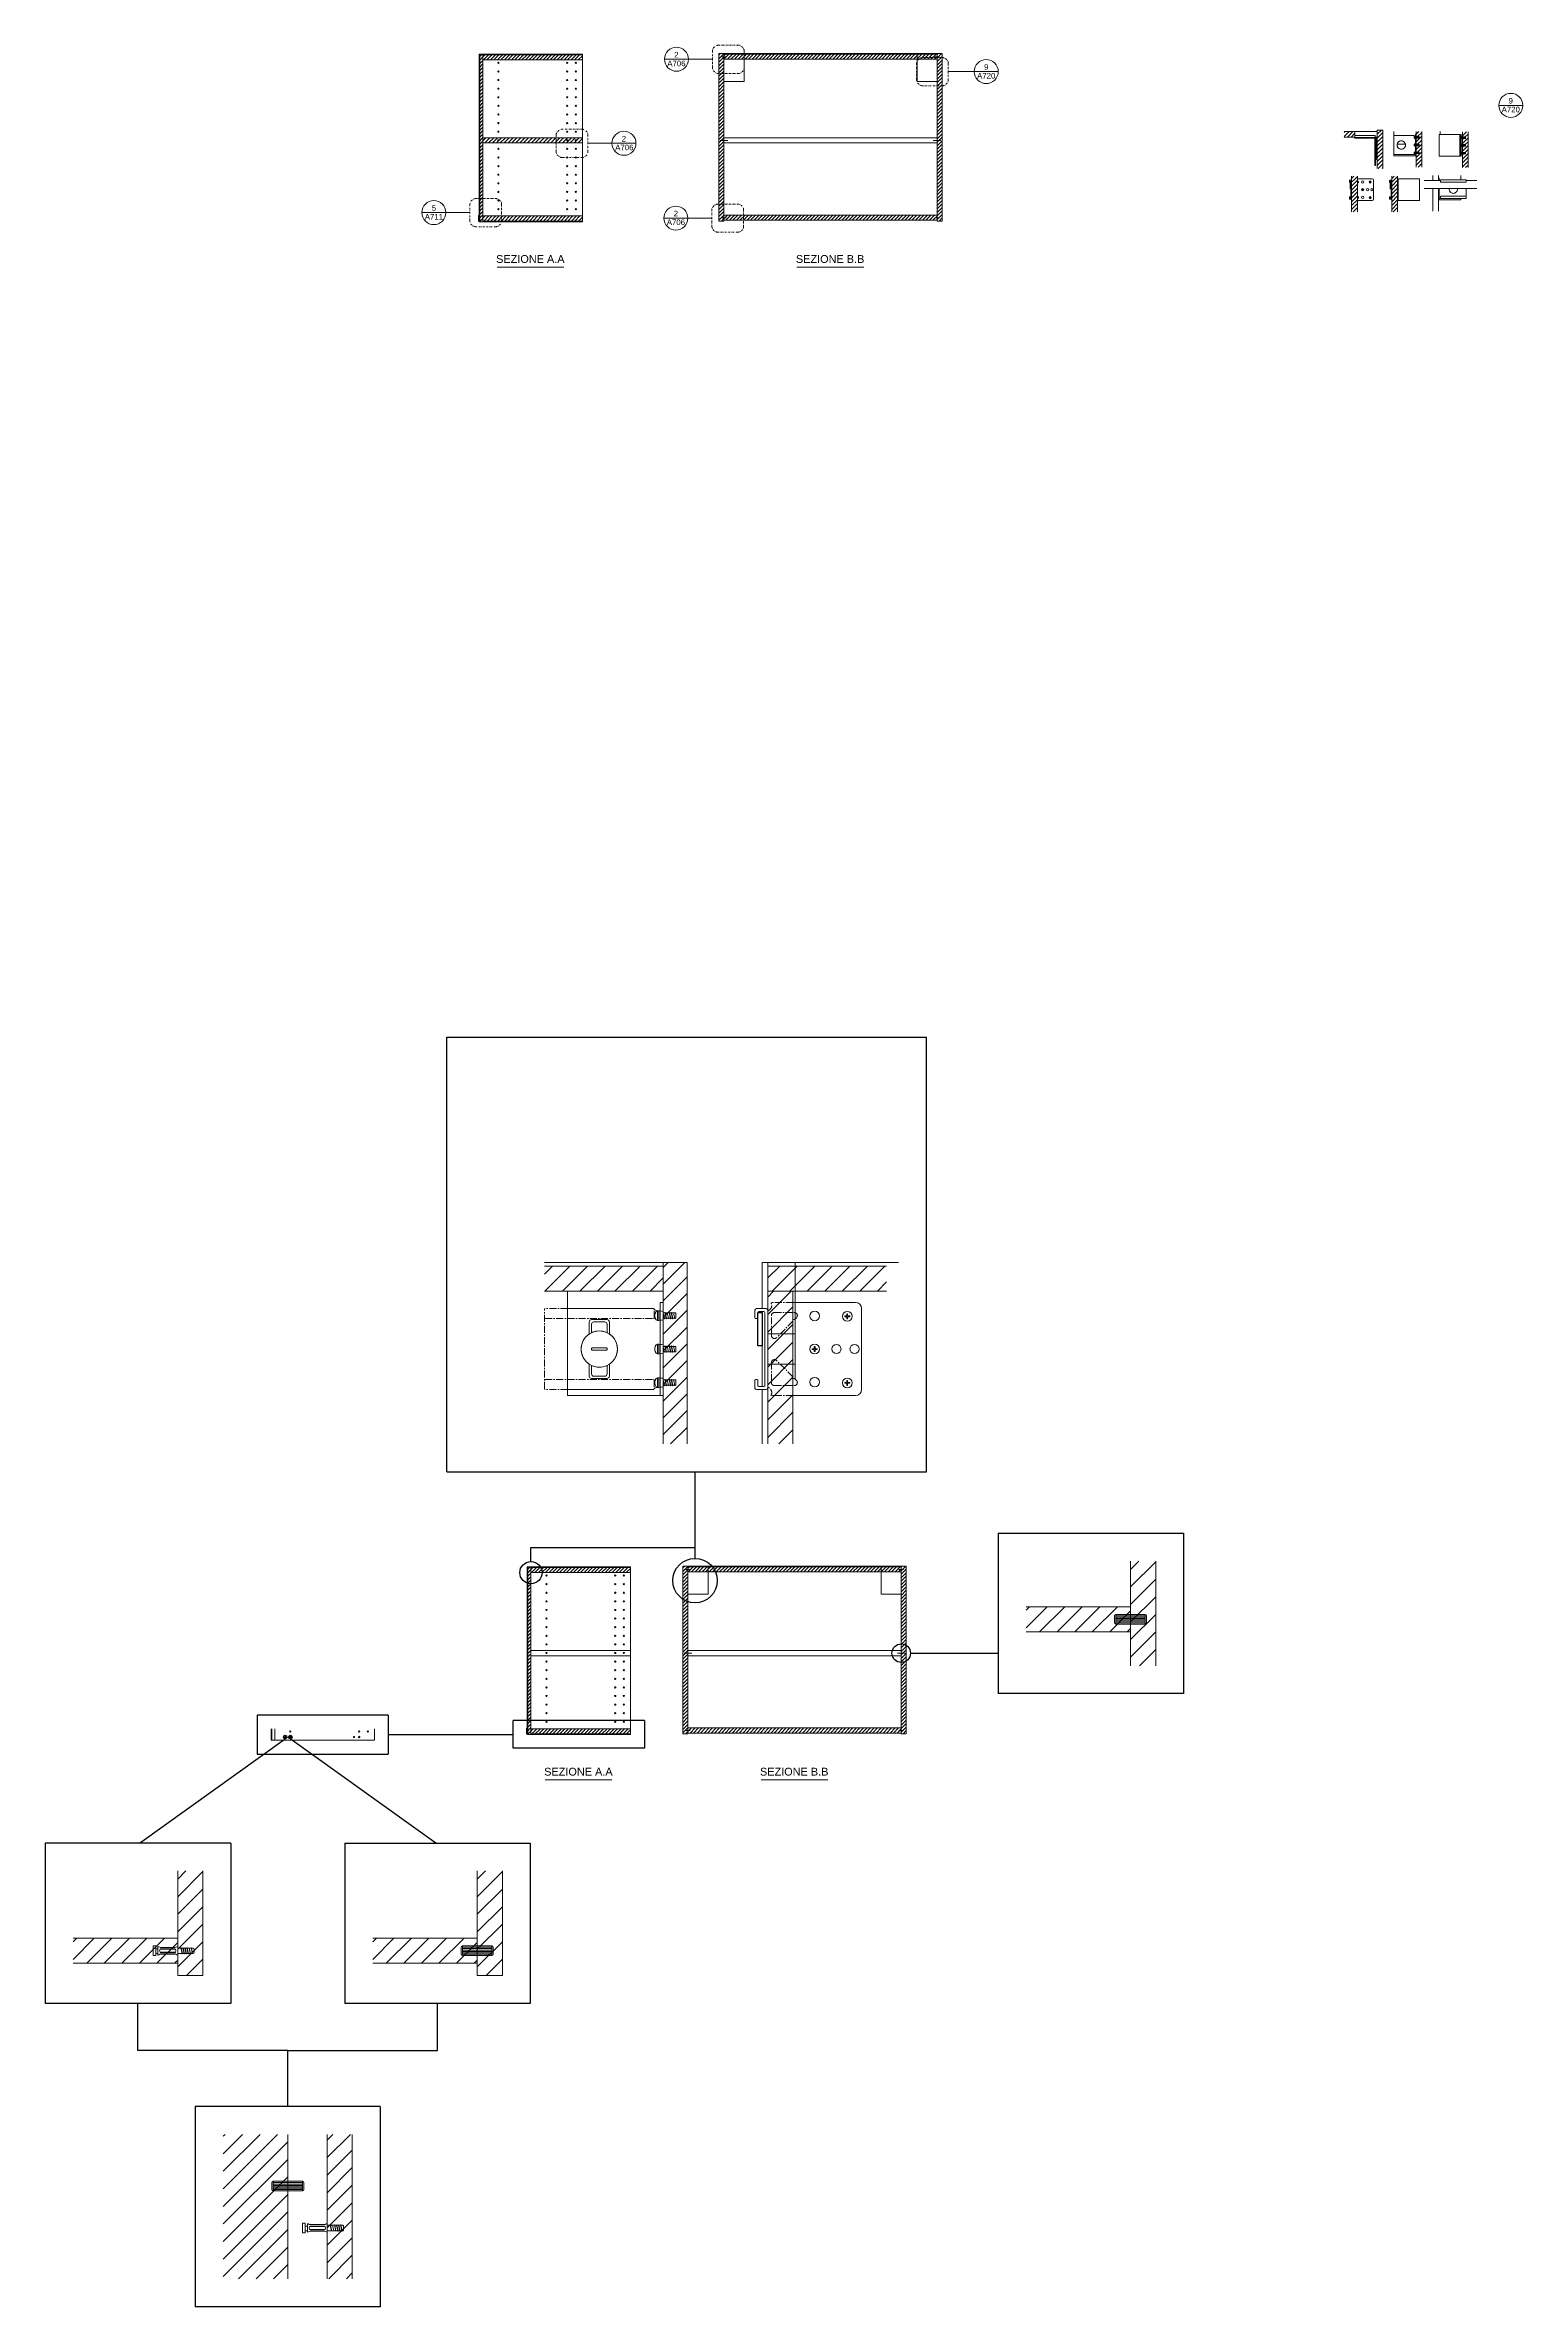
# Model space of a CAD drawing. Header units: millimetres. Extents: x 2291 to 4266, y 1235 to 3038.
# Drawn here: x 2291 to 2821, y 2127 to 2938 of the extents above; entities that cross this region are included whole.
import ezdxf
from ezdxf.enums import TextEntityAlignment as Align

# ---------------------------------------------------------------- set-up
doc = ezdxf.new("R2010")
doc.units = ezdxf.units.MM
doc.linetypes.add('CENTERX2', pattern=[4, 2.5, -0.5, 0.5, -0.5])
doc.linetypes.add('TRATTOPUNTO2', pattern=[12.7, 6.35, -3.175, 0, -3.175])
for name, color, linetype, lineweight in [('A-FURN', 8, 'Continuous', 18), ('G-ANNO-DIM', 3, 'Continuous', 18), ('meccanismi', 4, 'Continuous', 18), ('viti', 2, 'Continuous', 18)]:
    doc.layers.add(name, color=color, linetype=linetype, lineweight=lineweight)
doc.layers.add('ingrandimenti', color=6, linetype='Continuous', plot=False)
doc.styles.get("Standard").update_dxf_attribs({"font": 'arial.ttf'})
doc.styles.add('underline', font='arial.ttf')
pattern_1 = [(45, (-210.34545, 542.9062), (-0.62861793, 0.62861793), [])]
pattern_2 = [(45, (-227.5677, 1084.9676), (-0.62861793, 0.62861793), [])]
pattern_3 = [(45, (820.3294, 3194.6277), (-0.69596985, 0.69596985), [])]
pattern_4 = [(45, (834.6905, 3194.6277), (-0.69596985, 0.69596985), [])]

msp = doc.modelspace()

# ---------------------------------------------------------------- texts
at = {"layer": 'G-ANNO-DIM', "style": 'underline'}
for s, p in [('SEZIONE A.A', (2452.78, 2859.53)), ('SEZIONE B.B', (2560.2, 2859.53)), ('SEZIONE A.A', (2470, 2317.47)), ('SEZIONE B.B', (2547.33, 2317.47))]:
    msp.add_text(s, height=2.7972, dxfattribs=at).set_placement(p)
at = {"layer": 'G-ANNO-DIM', "linetype": 'Continuous'}
for tag, text, p in [('2', 'A301', (2517.4, 2935.14)), ('A706', 'A704', (2517.4, 2932.01)), ('A720', 'A704', (2628.4, 2927.6)), ('9', 'A301', (2628.4, 2930.72)), ('9', 'A301', (2816.33, 2918.62)), ('A720', 'A704', (2816.33, 2915.5)), ('A706', 'A704', (2498.73, 2901.91)), ('2', 'A301', (2498.58, 2905.03)), ('A711', 'A704', (2430.49, 2877.07)), ('5', 'A301', (2430.49, 2880.19)), ('2', 'A301', (2517.2, 2878.22)), ('A706', 'A704', (2517.2, 2875.1))]:
    msp.add_attdef(tag, text=text, height=2, dxfattribs=at).set_placement(p, align=Align.TOP_CENTER)

# ---------------------------------------------------------------- hatches: boundary and pattern name
at = {"layer": 'A-FURN'}
h = msp.add_hatch(dxfattribs=at)
h.set_pattern_fill('ANSI31', color=256, scale=0.28)
h.set_pattern_definition(pattern_2)
h.paths.add_polyline_path([(2483.69, 2876.34), (2448.05, 2876.34), (2448.05, 2874.54), (2483.69, 2874.54)])
h.paths.add_polyline_path([(2448.05, 2880.77), (2446.94, 2880.77), (2446.94, 2874.3), (2448.05, 2874.3)])
h.paths.add_polyline_path([(2446.94, 2876.34), (2446.69, 2876.34), (2446.69, 2874.54), (2446.94, 2874.54)])
h.paths.add_polyline_path([(2448.05, 2934.3), (2446.94, 2934.3), (2446.94, 2880.77), (2448.05, 2880.77)])
h = msp.add_hatch(dxfattribs=at)
h.set_pattern_fill('ANSI31', color=256, scale=0.28)
h.set_pattern_definition(pattern_2)
h.paths.add_polyline_path([(2483.69, 2934.05), (2448.05, 2934.05), (2448.05, 2932.25), (2483.69, 2932.25)])
h.paths.add_polyline_path([(2446.94, 2934.05), (2446.69, 2934.05), (2446.69, 2932.25), (2446.94, 2932.25)])
h = msp.add_hatch(dxfattribs=at)
h.set_pattern_fill('ANSI31', color=256, scale=0.28, angle=180)
h.set_pattern_definition([(225, (4282.5929, 29.6313), (0.62861793, -0.62861793), [])])
h.paths.add_polyline_path([(2610.81, 2874.54), (2612.61, 2874.54), (2612.61, 2934.54), (2610.81, 2934.54)])
h.paths.add_polyline_path([(2532.61, 2874.54), (2534.41, 2874.54), (2534.41, 2934.54), (2532.61, 2934.54)])
h = msp.add_hatch(dxfattribs=at)
h.set_pattern_fill('ANSI31', color=256, scale=0.28, angle=180)
h.set_pattern_definition([(225, (4282.5929, 105.5846), (0.62861793, -0.62861793), [])])
h.paths.add_polyline_path([(2534.41, 2932.5), (2534.41, 2934.3), (2610.81, 2934.3), (2610.81, 2932.5), (2588.43, 2932.5)])
h = msp.add_hatch(dxfattribs=at)
h.set_pattern_fill('ANSI31', color=256, scale=0.31)
h.paths.add_polyline_path([(2474.31, 2904.3), (2448.05, 2904.3), (2448.05, 2902.5), (2474.31, 2902.5)])
h.paths.add_polyline_path([(2453.38, 2903.46, -1), (2453.81, 2903.46, -1)], flags=16)
h.paths.add_polyline_path([(2483.69, 2903.4), (2483.69, 2904.3), (2474.31, 2904.3), (2474.31, 2902.5), (2483.69, 2902.5)])
h.paths.add_polyline_path([(2478.48, 2903.46, -1), (2478.05, 2903.46, -1)], flags=16)
h.paths.add_polyline_path([(2481.56, 2903.46, -1), (2481.13, 2903.46, -1)], flags=16)
h = msp.add_hatch(dxfattribs=at)
h.set_pattern_fill('ANSI31', color=256, scale=0.31)
h.set_pattern_definition([(45, (841.7517, 3242.1518), (-0.69596985, 0.69596985), [])])
h.paths.add_polyline_path([(2760.51, 2906.64), (2756.64, 2906.64), (2756.64, 2904.64), (2760.5, 2904.64), (2760.5, 2905.18)])
h.paths.add_polyline_path([(2770.51, 2907.09), (2768.51, 2907.09), (2768.51, 2893.39), (2770.51, 2893.39)])
h = msp.add_hatch(dxfattribs=at)
h.set_pattern_fill('ANSI31', color=256, scale=0.31)
h.set_pattern_definition([(45, (849.1401, 3210.6185), (-0.69596985, 0.69596985), [])])
edge = h.paths.add_edge_path()
edge.add_line((2784.44, 2906.64), (2782.44, 2906.64))
edge.add_line((2782.44, 2906.64), (2782.44, 2904.82))
edge.add_line((2782.44, 2904.82), (2783.54, 2904.82))
edge.add_line((2783.54, 2904.82), (2783.54, 2904.27))
edge.add_line((2783.54, 2904.27), (2782.44, 2904.27))
edge.add_line((2782.44, 2904.27), (2782.44, 2904.27))
edge.add_spline(control_points=[(2782.44, 2904.27), (2782.44, 2904.27), (2782.44, 2904.27), (2782.44, 2904.27)], knot_values=[0, 0, 0, 0, 0.000042, 0.000042, 0.000042, 0.000042], degree=3, periodic=0)
edge.add_line((2782.44, 2904.27), (2782.44, 2902.03))
edge.add_line((2782.44, 2902.03), (2783.54, 2902.03))
edge.add_line((2783.54, 2902.03), (2783.54, 2901.48))
edge.add_line((2783.54, 2901.48), (2782.44, 2901.48))
edge.add_line((2782.44, 2901.48), (2782.44, 2901.47))
edge.add_spline(control_points=[(2782.44, 2901.47), (2782.44, 2901.47), (2782.44, 2901.47), (2782.44, 2901.47)], knot_values=[0, 0, 0, 0, 0.000042, 0.000042, 0.000042, 0.000042], degree=3, periodic=0)
edge.add_line((2782.44, 2901.47), (2782.44, 2899.23))
edge.add_line((2782.44, 2899.23), (2783.54, 2899.23))
edge.add_line((2783.54, 2899.23), (2783.54, 2898.68))
edge.add_line((2783.54, 2898.68), (2782.44, 2898.68))
edge.add_line((2782.44, 2898.68), (2782.44, 2898.67))
edge.add_spline(control_points=[(2782.44, 2898.67), (2782.44, 2898.67), (2782.44, 2898.67), (2782.44, 2898.67)], knot_values=[0, 0, 0, 0, 0.000042, 0.000042, 0.000042, 0.000042], degree=3, periodic=0)
edge.add_line((2782.44, 2898.67), (2782.44, 2897.86))
edge.add_line((2782.44, 2897.86), (2782.44, 2893.82))
edge.add_line((2782.44, 2893.82), (2784.44, 2893.82))
edge.add_line((2784.44, 2893.82), (2784.44, 2906.64))
h = msp.add_hatch(dxfattribs=at)
h.set_pattern_fill('ANSI31', color=256, scale=0.31)
h.set_pattern_definition([(45, (838.3312, 3210.5092), (-0.69596985, 0.69596985), [])])
edge = h.paths.add_edge_path()
edge.add_line((2801.01, 2906.53), (2799.01, 2906.53))
edge.add_line((2799.01, 2906.53), (2799.01, 2904.71))
edge.add_line((2799.01, 2904.71), (2800.11, 2904.71))
edge.add_line((2800.11, 2904.71), (2800.11, 2904.16))
edge.add_line((2800.11, 2904.16), (2799.01, 2904.16))
edge.add_line((2799.01, 2904.16), (2799.01, 2904.16))
edge.add_spline(control_points=[(2799.01, 2904.16), (2799.01, 2904.16), (2799.01, 2904.16), (2799.01, 2904.16)], knot_values=[0, 0, 0, 0, 0.000042, 0.000042, 0.000042, 0.000042], degree=3, periodic=0)
edge.add_line((2799.01, 2904.16), (2799.01, 2901.92))
edge.add_line((2799.01, 2901.92), (2800.11, 2901.92))
edge.add_line((2800.11, 2901.92), (2800.11, 2901.37))
edge.add_line((2800.11, 2901.37), (2799.01, 2901.37))
edge.add_line((2799.01, 2901.37), (2799.01, 2901.36))
edge.add_spline(control_points=[(2799.01, 2901.36), (2799.01, 2901.36), (2799.01, 2901.36), (2799.01, 2901.36)], knot_values=[0, 0, 0, 0, 0.000042, 0.000042, 0.000042, 0.000042], degree=3, periodic=0)
edge.add_line((2799.01, 2901.36), (2799.01, 2899.12))
edge.add_line((2799.01, 2899.12), (2800.11, 2899.12))
edge.add_line((2800.11, 2899.12), (2800.11, 2898.57))
edge.add_line((2800.11, 2898.57), (2799.01, 2898.57))
edge.add_line((2799.01, 2898.57), (2799.01, 2898.56))
edge.add_spline(control_points=[(2799.01, 2898.56), (2799.01, 2898.56), (2799.01, 2898.56), (2799.01, 2898.56)], knot_values=[0, 0, 0, 0, 0.000042, 0.000042, 0.000042, 0.000042], degree=3, periodic=0)
edge.add_line((2799.01, 2898.56), (2799.01, 2893.71))
edge.add_line((2799.01, 2893.71), (2801.01, 2893.71))
edge.add_line((2801.01, 2893.71), (2801.01, 2906.53))
h = msp.add_hatch(dxfattribs=at)
h.set_pattern_fill('ANSI31', color=256, scale=0.31)
h.set_pattern_definition(pattern_3)
h.paths.add_polyline_path([(2761.42, 2890.65), (2759.32, 2890.65), (2759.32, 2888.96, 0.507256), (2759.57, 2889.65), (2761.42, 2889.65)])
h = msp.add_hatch(dxfattribs=at)
h.set_pattern_fill('ANSI31', color=256, scale=0.31)
h.set_pattern_definition(pattern_3)
h.paths.add_polyline_path([(2761.42, 2888.08), (2760.05, 2886.72, -0.668179), (2759.62, 2886.9), (2759.62, 2888.56, -0.414214), (2759.87, 2888.81), (2761.42, 2888.81), (2761.42, 2889.65), (2759.57, 2889.65, -0.507256), (2759.32, 2888.96), (2759.32, 2882.56, -0.507256), (2759.57, 2881.87), (2761.42, 2881.87), (2761.42, 2882.71), (2759.87, 2882.71, -0.414214), (2759.62, 2882.96), (2759.62, 2884.62, -0.668179), (2760.05, 2884.8), (2761.42, 2883.44)])
h.paths.add_polyline_path([(2761.42, 2888.81), (2759.87, 2888.81, 0.414214), (2759.62, 2888.56), (2759.62, 2886.9, 0.668179), (2760.05, 2886.72), (2761.42, 2888.08)], flags=17)
h.paths.add_polyline_path([(2760.05, 2884.8, 0.668179), (2759.62, 2884.62), (2759.62, 2882.96, 0.414214), (2759.87, 2882.71), (2761.42, 2882.71), (2761.42, 2883.44)], flags=17)
h.paths.add_polyline_path([(2761.42, 2881.87), (2759.57, 2881.87, 0.507256), (2759.32, 2882.56), (2759.32, 2877.83), (2761.42, 2877.83)])
h = msp.add_hatch(dxfattribs=at)
h.set_pattern_fill('ANSI31', color=256, scale=0.31)
h.set_pattern_definition(pattern_4)
h.paths.add_polyline_path([(2775.78, 2890.65), (2773.68, 2890.65), (2773.68, 2888.96, 0.507256), (2773.93, 2889.65), (2775.78, 2889.65)])
h = msp.add_hatch(dxfattribs=at)
h.set_pattern_fill('ANSI31', color=256, scale=0.31)
h.set_pattern_definition(pattern_4)
h.paths.add_polyline_path([(2775.78, 2888.08), (2774.41, 2886.72, -0.668179), (2773.98, 2886.9), (2773.98, 2888.56, -0.414214), (2774.24, 2888.81), (2775.78, 2888.81), (2775.78, 2889.65), (2773.93, 2889.65, -0.507256), (2773.68, 2888.96), (2773.68, 2882.56, -0.507256), (2773.93, 2881.87), (2775.78, 2881.87), (2775.78, 2882.71), (2774.24, 2882.71, -0.414214), (2773.98, 2882.96), (2773.98, 2884.62, -0.668179), (2774.41, 2884.8), (2775.78, 2883.44)])
h.paths.add_polyline_path([(2775.78, 2888.81), (2774.24, 2888.81, 0.414214), (2773.98, 2888.56), (2773.98, 2886.9, 0.668179), (2774.41, 2886.72), (2775.78, 2888.08)], flags=17)
h.paths.add_polyline_path([(2774.41, 2884.8, 0.668179), (2773.98, 2884.62), (2773.98, 2882.96, 0.414214), (2774.24, 2882.71), (2775.78, 2882.71), (2775.78, 2883.44)], flags=17)
h.paths.add_polyline_path([(2775.78, 2881.87), (2773.93, 2881.87, 0.507256), (2773.68, 2882.56), (2773.68, 2877.83), (2775.78, 2877.83)])
h = msp.add_hatch(dxfattribs=at)
h.set_pattern_fill('ANSI31', color=256, scale=0.28, angle=180)
h.set_pattern_definition([(225, (4282.5929, 49.678), (0.62861793, -0.62861793), [])])
h.paths.add_polyline_path([(2534.41, 2876.59), (2534.41, 2874.79), (2610.81, 2874.79), (2610.81, 2876.59), (2588.43, 2876.59)])
h = msp.add_hatch(dxfattribs=at)
h.set_pattern_fill('ANSI31', color=256, scale=1.4, angle=180)
h.set_pattern_definition([(225, (10871.6223, -11643.5003), (3.1430896, -3.1430896), [])])
h.paths.add_polyline_path([(2470.09, 2500.07), (2470.09, 2491.07), (2512.69, 2491.07), (2512.69, 2500.07)])
h = msp.add_hatch(dxfattribs=at)
h.set_pattern_fill('ANSI31', color=256, scale=1.334375, angle=180)
h.set_pattern_definition([(225, (10479.797, -11342.4277), (2.9957573, -2.9957573), [])])
h.paths.add_polyline_path([(2512.69, 2436.3), (2521.27, 2436.3), (2521.27, 2501.3), (2512.69, 2501.3)])
h = msp.add_hatch(dxfattribs=at)
h.set_pattern_fill('ANSI31', color=256, scale=1.4, angle=180)
h.set_pattern_definition([(225, (10909.061, -11643.5003), (3.1430896, -3.1430896), [])])
h.paths.add_polyline_path([(2592.72, 2500.07), (2592.72, 2491.07), (2550.13, 2491.07), (2550.13, 2500.07)])
h = msp.add_hatch(dxfattribs=at)
h.set_pattern_fill('ANSI31', color=256, scale=1.4, angle=180)
h.set_pattern_definition([(225, (12069.959, -12023.267), (3.1430896, -3.1430896), [])])
h.paths.add_polyline_path([(2550.13, 2436.3), (2559.13, 2436.3), (2559.13, 2491.07), (2550.13, 2491.07)])
h = msp.add_hatch(dxfattribs=at)
h.set_pattern_fill('ANSI31', color=256, scale=0.28)
h.set_pattern_definition(pattern_1)
h.paths.add_polyline_path([(2500.91, 2334.28), (2465.27, 2334.28), (2465.27, 2332.48), (2500.91, 2332.48)])
h.paths.add_polyline_path([(2465.27, 2338.7), (2464.16, 2338.7), (2464.16, 2332.24), (2465.27, 2332.24)])
h.paths.add_polyline_path([(2464.16, 2334.28), (2463.91, 2334.28), (2463.91, 2332.48), (2464.16, 2332.48)])
h.paths.add_polyline_path([(2465.27, 2392.24), (2464.16, 2392.24), (2464.16, 2338.7), (2465.27, 2338.7)])
h = msp.add_hatch(dxfattribs=at)
h.set_pattern_fill('ANSI31', color=256, scale=0.28)
h.set_pattern_definition(pattern_1)
h.paths.add_polyline_path([(2500.91, 2391.99), (2465.27, 2391.99), (2465.27, 2390.19), (2500.91, 2390.19)])
h.paths.add_polyline_path([(2464.16, 2391.99), (2463.91, 2391.99), (2463.91, 2390.19), (2464.16, 2390.19)])
h = msp.add_hatch(dxfattribs=at)
h.set_pattern_fill('ANSI31', color=256, scale=0.28, angle=180)
h.set_pattern_definition([(225, (4269.7287, -512.4301), (0.62861793, -0.62861793), [])])
h.paths.add_polyline_path([(2597.94, 2332.48), (2599.74, 2332.48), (2599.74, 2392.48), (2597.94, 2392.48)])
h.paths.add_polyline_path([(2519.74, 2332.48), (2521.54, 2332.48), (2521.54, 2392.48), (2519.74, 2392.48)])
h = msp.add_hatch(dxfattribs=at)
h.set_pattern_fill('ANSI31', color=256, scale=0.28, angle=180)
h.set_pattern_definition([(225, (4269.7287, -436.4768), (0.62861793, -0.62861793), [])])
h.paths.add_polyline_path([(2521.54, 2390.44), (2521.54, 2392.24), (2597.94, 2392.24), (2597.94, 2390.44), (2575.57, 2390.44)])
h = msp.add_hatch(dxfattribs=at)
h.set_pattern_fill('ANSI31', color=256, scale=1.400002, angle=180)
h.set_pattern_definition([(225, (4987.1424, -550.5668), (3.143094, -3.143094), [])])
h.paths.add_polyline_path([(2680.11, 2394.3), (2680.11, 2366.84), (2680.11, 2356.84), (2689.11, 2356.84), (2689.11, 2394.3)])
h = msp.add_hatch(dxfattribs=at)
h.set_pattern_fill('ANSI31', color=256, scale=1.4, angle=180)
h.set_pattern_definition([(225, (11039.0398, -11756.565), (3.1430896, -3.1430896), [])])
h.paths.add_polyline_path([(2642.65, 2378), (2642.65, 2369), (2680.11, 2369), (2680.11, 2378)])
h = msp.add_hatch(dxfattribs=at)
h.set_pattern_fill('ANSI31', color=256, scale=0.28, angle=180)
h.set_pattern_definition([(225, (4269.7287, -492.3834), (0.62861793, -0.62861793), [])])
h.paths.add_polyline_path([(2521.54, 2334.53), (2521.54, 2332.73), (2597.94, 2332.73), (2597.94, 2334.53), (2575.57, 2334.53)])
h = msp.add_hatch(dxfattribs=at)
h.set_pattern_fill('ANSI31', color=256, scale=1.400002, angle=180)
h.set_pattern_definition([(225, (4645.7406, -661.57), (3.143094, -3.143094), [])])
h.paths.add_polyline_path([(2338.7, 2283.3), (2338.7, 2255.84), (2338.7, 2245.84), (2347.7, 2245.84), (2347.7, 2283.3)])
h = msp.add_hatch(dxfattribs=at)
h.set_pattern_fill('ANSI31', color=256, scale=1.400002, angle=180)
h.set_pattern_definition([(225, (4753.072, -661.57), (3.143094, -3.143094), [])])
h.paths.add_polyline_path([(2446.03, 2283.3), (2446.03, 2255.84), (2446.03, 2245.84), (2455.03, 2245.84), (2455.03, 2283.3)])
h = msp.add_hatch(dxfattribs=at)
h.set_pattern_fill('ANSI31', color=256, scale=1.4, angle=180)
h.set_pattern_definition([(225, (10697.638, -11875.3722), (3.1430896, -3.1430896), [])])
h.paths.add_polyline_path([(2301.24, 2259.2), (2301.24, 2250.2), (2338.7, 2250.2), (2338.7, 2259.2)])
h = msp.add_hatch(dxfattribs=at)
h.set_pattern_fill('ANSI31', color=256, scale=1.4, angle=180)
h.set_pattern_definition([(225, (10804.9693, -11875.3722), (3.1430896, -3.1430896), [])])
h.paths.add_polyline_path([(2408.58, 2259.2), (2408.58, 2250.2), (2446.03, 2250.2), (2446.03, 2259.2)])
h = msp.add_hatch(dxfattribs=at)
h.set_pattern_fill('ANSI31', color=256, scale=1.400002, angle=180)
h.set_pattern_definition([(225, (4604.0754, -799.0815), (3.143094, -3.143094), [])])
h.paths.add_polyline_path([(2355, 2137.14), (2378.14, 2137.14), (2378.14, 2188.9), (2355, 2188.9)])
h = msp.add_hatch(dxfattribs=at)
h.set_pattern_fill('ANSI31', color=256, scale=1.400002, angle=180)
h.set_pattern_definition([(225, (4699.3024, -799.0815), (3.143094, -3.143094), [])])
h.paths.add_polyline_path([(2392.27, 2137.14), (2401.27, 2137.14), (2401.27, 2188.9), (2392.27, 2188.9)])

# ---------------------------------------------------------------- linework, layer by layer
for p, q in [((2446.69, 2934.3), (2446.94, 2934.3)), ((2446.94, 2934.3), (2446.94, 2874.3)), ((2448.05, 2874.3), (2448.05, 2934.3)), ((2532.61, 2934.54), (2532.61, 2874.54)), ((2532.61, 2934.54), (2534.41, 2934.54)), ((2534.41, 2874.54), (2534.41, 2934.54)), ((2610.81, 2934.3), (2534.41, 2934.3)), ((2541.61, 2934.54), (2541.61, 2924.54)), ((2610.81, 2874.54), (2610.81, 2934.54)), ((2610.81, 2934.54), (2612.61, 2934.54)), ((2612.61, 2874.54), (2612.61, 2934.54)), ((2534.41, 2932.5), (2610.81, 2932.5)), ((2534.41, 2932.5), (2556.26, 2932.5)), ((2541.61, 2924.54), (2534.41, 2924.54)), ((2770.51, 2907.09), (2770.51, 2893.39)), ((2782.44, 2893.82), (2782.44, 2906.64)), ((2782.44, 2904.82), (2783.54, 2904.82)), ((2782.44, 2904.27), (2783.54, 2904.27)), ((2782.44, 2902.03), (2783.54, 2902.03)), ((2782.44, 2901.48), (2783.54, 2901.48)), ((2783.54, 2904.82), (2783.54, 2904.27)), ((2783.54, 2902.03), (2783.54, 2901.48)), ((2784.44, 2893.82), (2784.44, 2906.64)), ((2791.01, 2906.64), (2791.01, 2905.53)), ((2799.01, 2893.71), (2799.01, 2906.53)), ((2799.01, 2904.71), (2800.11, 2904.71)), ((2799.01, 2904.16), (2800.11, 2904.16)), ((2799.01, 2901.92), (2800.11, 2901.92)), ((2799.01, 2901.37), (2800.11, 2901.37)), ((2800.11, 2904.71), (2800.11, 2904.16)), ((2800.11, 2901.92), (2800.11, 2901.37)), ((2801.01, 2893.71), (2801.01, 2906.53)), ((2782.44, 2899.23), (2783.54, 2899.23)), ((2782.44, 2898.68), (2783.54, 2898.68)), ((2783.54, 2899.23), (2783.54, 2898.68)), ((2799.01, 2899.12), (2800.11, 2899.12)), ((2799.01, 2898.57), (2800.11, 2898.57)), ((2800.11, 2899.12), (2800.11, 2898.57)), ((2759.32, 2890.65), (2759.32, 2877.83)), ((2761.42, 2877.83), (2761.42, 2890.65)), ((2773.68, 2890.65), (2773.68, 2877.83)), ((2775.78, 2877.83), (2775.78, 2890.65)), ((2788.41, 2889.03), (2788.41, 2890.86)), ((2788.41, 2878.03), (2788.41, 2886.24)), ((2789.31, 2889.03), (2789.31, 2889.03)), ((2789.31, 2889.03), (2789.31, 2889.03)), ((2790.41, 2889.03), (2790.41, 2890.86)), ((2790.41, 2889.03), (2790.41, 2889.03)), ((2790.41, 2878.03), (2790.41, 2886.24)), ((2798.41, 2890.86), (2798.41, 2889.34)), ((2790.41, 2878.03), (2790.41, 2882.08)), ((2798.41, 2882.08), (2790.41, 2882.08)), ((2798.41, 2882.58), (2798.41, 2882.08)), ((2532.61, 2874.54), (2534.41, 2874.54)), ((2534.41, 2876.59), (2610.81, 2876.59)), ((2534.41, 2876.59), (2556.26, 2876.59)), ((2610.81, 2874.79), (2534.41, 2874.79)), ((2610.81, 2874.54), (2610.81, 2874.74)), ((2610.81, 2874.54), (2612.61, 2874.54)), ((2612.61, 2874.54), (2610.81, 2874.54)), ((2512.69, 2500.07), (2470.09, 2500.07)), ((2512.69, 2436.3), (2512.69, 2501.3)), ((2512.69, 2501.3), (2521.27, 2501.3)), ((2521.27, 2436.3), (2521.27, 2501.3)), ((2548.13, 2501.3), (2550.13, 2501.3)), ((2550.13, 2501.3), (2550.13, 2436.3)), ((2550.13, 2500.07), (2592.72, 2500.07)), ((2470.09, 2491.07), (2512.69, 2491.07)), ((2592.72, 2491.07), (2550.13, 2491.07)), ((2463.91, 2392.24), (2464.16, 2392.24)), ((2464.16, 2392.24), (2464.16, 2332.24)), ((2465.27, 2332.24), (2465.27, 2392.24)), ((2519.74, 2392.48), (2519.74, 2332.48)), ((2519.74, 2392.48), (2521.54, 2392.48)), ((2521.54, 2332.48), (2521.54, 2392.48)), ((2597.94, 2392.24), (2521.54, 2392.24)), ((2528.74, 2392.48), (2528.74, 2382.48)), ((2597.94, 2332.48), (2597.94, 2392.48)), ((2597.94, 2392.48), (2599.74, 2392.48)), ((2599.74, 2332.48), (2599.74, 2392.48)), ((2680.11, 2356.84), (2680.11, 2394.3)), ((2689.11, 2356.84), (2689.11, 2394.3)), ((2521.54, 2390.44), (2597.94, 2390.44)), ((2521.54, 2390.44), (2543.4, 2390.44)), ((2528.74, 2382.48), (2521.54, 2382.48)), ((2642.65, 2378), (2680.11, 2378)), ((2680.11, 2369), (2642.65, 2369)), ((2372.4, 2334.18), (2372.4, 2330.2)), ((2373.51, 2330.2), (2373.51, 2334.18)), ((2521.54, 2334.53), (2597.94, 2334.53)), ((2521.54, 2334.53), (2543.4, 2334.53)), ((2519.74, 2332.48), (2521.54, 2332.48)), ((2597.94, 2332.73), (2521.54, 2332.73)), ((2597.94, 2332.48), (2597.94, 2332.68)), ((2597.94, 2332.48), (2599.74, 2332.48)), ((2599.74, 2332.48), (2597.94, 2332.48)), ((2338.7, 2245.84), (2338.7, 2283.3)), ((2347.7, 2245.84), (2347.7, 2283.3)), ((2446.03, 2245.84), (2446.03, 2283.3)), ((2455.03, 2245.84), (2455.03, 2283.3)), ((2301.24, 2259.2), (2338.7, 2259.2)), ((2408.58, 2259.2), (2446.03, 2259.2)), ((2338.7, 2250.2), (2301.24, 2250.2)), ((2338.7, 2245.84), (2347.7, 2245.84)), ((2347.7, 2245.84), (2338.7, 2245.84)), ((2446.03, 2250.2), (2408.58, 2250.2)), ((2446.03, 2245.84), (2455.03, 2245.84)), ((2455.03, 2245.84), (2446.03, 2245.84)), ((2378.14, 2188.9), (2378.14, 2137.14)), ((2392.27, 2137.12), (2392.27, 2188.9)), ((2401.27, 2137.12), (2401.27, 2188.9))]:
    msp.add_line(p, q, dxfattribs=at)
at = {"layer": 'A-FURN', "lineweight": 18}
for p, q in [((2775.61, 2902.03), (2778.59, 2902.03)), ((2758.82, 2886.04), (2759.07, 2886.04)), ((2773.18, 2886.04), (2773.43, 2886.04)), ((2791.1, 2886.24), (2785.28, 2886.24)), ((2791.17, 2889.03), (2785.34, 2889.03)), ((2791.1, 2886.24), (2804.15, 2886.24))]:
    msp.add_line(p, q, dxfattribs=at)
at = {"layer": 'A-FURN'}
for points in [[(2483.69, 2934.3), (2446.69, 2934.3), (2446.69, 2876.54)], [(2446.69, 2876.34), (2446.69, 2874.3), (2483.69, 2874.3), (2483.69, 2934.3)], [(2446.69, 2932.25), (2446.69, 2934.05), (2446.94, 2934.05)], [(2448.05, 2934.05), (2483.69, 2934.05), (2483.69, 2932.94)], [(2483.69, 2934.05), (2483.69, 2932.25), (2448.05, 2932.25)], [(2534.41, 2934.54), (2610.81, 2934.54)], [(2603.61, 2934.54), (2603.61, 2924.54), (2610.81, 2924.54)], [(2610.81, 2934.54), (2610.81, 2932.54)], [(2446.94, 2932.25), (2446.69, 2932.25), (2446.69, 2932.25)], [(2534.41, 2874.54), (2534.41, 2924.54)], [(2610.81, 2874.54), (2610.81, 2924.54)], [(2483.69, 2903.4), (2483.69, 2902.5), (2448.05, 2902.5), (2448.05, 2904.3), (2483.69, 2904.3), (2483.69, 2903.4)], [(2534.41, 2903.4), (2534.41, 2904.3), (2610.81, 2904.3), (2610.81, 2902.5), (2534.41, 2902.5), (2534.41, 2903.4)], [(2756.64, 2906.64), (2768.51, 2906.64)], [(2756.64, 2904.64), (2760.51, 2904.64)], [(2760.51, 2904.64), (2760.51, 2906.64)], [(2767.75, 2904.64), (2768.51, 2904.64)], [(2768.51, 2893.39), (2768.51, 2907.09)], [(2768.51, 2907.09), (2770.51, 2907.09)], [(2768.51, 2904.64), (2768.51, 2906.64)], [(2774.44, 2906.64), (2774.44, 2897.86), (2782.44, 2897.86)], [(2782.44, 2904.82), (2782.44, 2904.77)], [(2782.44, 2893.82), (2782.44, 2897.86)], [(2799.01, 2893.71), (2799.01, 2897.76)], [(2758.82, 2888.82), (2758.82, 2886.04)], [(2773.17, 2888.83), (2773.18, 2886.04)], [(2446.69, 2876.34), (2446.69, 2874.54), (2446.94, 2874.54)], [(2446.94, 2876.34), (2446.69, 2876.34), (2446.69, 2876.34)], [(2446.94, 2874.3), (2448.05, 2874.3)], [(2483.69, 2874.54), (2483.69, 2876.34), (2448.05, 2876.34)], [(2448.05, 2874.54), (2483.69, 2874.54), (2483.69, 2875.65)], [(2534.41, 2874.79), (2534.41, 2874.54)], [(2610.81, 2875.69), (2610.81, 2874.54)], [(2610.81, 2875.69), (2610.81, 2874.79)], [(2470.09, 2501.3), (2512.69, 2501.3)], [(2512.69, 2501.3), (2512.69, 2491.77)], [(2512.69, 2501.3), (2512.69, 2491.07)], [(2596.95, 2501.3), (2548.13, 2501.3), (2548.13, 2484.82)], [(2592.72, 2501.3), (2550.13, 2501.3)], [(2559.94, 2486.98), (2559.94, 2501.3)], [(2478.38, 2491.07), (2478.38, 2453.64), (2512.69, 2453.64)], [(2559.13, 2491.07), (2559.13, 2436.3)], [(2548.13, 2483.74), (2548.13, 2456.89)], [(2559.94, 2475.72), (2559.94, 2486.98), (2559.13, 2486.98)], [(2559.13, 2475.72), (2550.13, 2475.72)], [(2559.13, 2464.91), (2550.13, 2464.91)], [(2548.13, 2455.81), (2548.13, 2436.3)], [(2512.69, 2436.3), (2512.69, 2453.64)], [(2500.91, 2392.24), (2463.91, 2392.24), (2463.91, 2332.24), (2500.91, 2332.24), (2500.91, 2392.24)], [(2463.91, 2390.19), (2463.91, 2391.99), (2464.16, 2391.99)], [(2465.27, 2391.99), (2500.91, 2391.99), (2500.91, 2390.88)], [(2500.91, 2391.99), (2500.91, 2390.19), (2465.27, 2390.19)], [(2521.54, 2392.48), (2597.94, 2392.48)], [(2590.74, 2392.48), (2590.74, 2382.48), (2597.94, 2382.48)], [(2597.94, 2392.48), (2597.94, 2390.48)], [(2680.11, 2366.84), (2680.11, 2394.3)], [(2464.16, 2390.19), (2463.91, 2390.19), (2463.91, 2390.19)], [(2521.54, 2332.48), (2521.54, 2382.48)], [(2597.94, 2332.48), (2597.94, 2382.48)], [(2680.11, 2378), (2680.11, 2369)], [(2500.91, 2361.34), (2500.91, 2360.44), (2465.27, 2360.44), (2465.27, 2362.24), (2500.91, 2362.24), (2500.91, 2361.34)], [(2521.54, 2361.34), (2521.54, 2362.24), (2597.94, 2362.24), (2597.94, 2360.44), (2521.54, 2360.44), (2521.54, 2361.34)], [(2372.16, 2334.18), (2372.16, 2330.2), (2409.16, 2330.2), (2409.16, 2334.18)], [(2463.91, 2334.28), (2463.91, 2332.48), (2464.16, 2332.48)], [(2464.16, 2334.28), (2463.91, 2334.28), (2463.91, 2334.28)], [(2500.91, 2332.48), (2500.91, 2334.28), (2465.27, 2334.28)], [(2464.16, 2332.24), (2465.27, 2332.24)], [(2465.27, 2332.48), (2500.91, 2332.48), (2500.91, 2333.59)], [(2521.54, 2332.73), (2521.54, 2332.48)], [(2597.94, 2333.63), (2597.94, 2332.48)], [(2597.94, 2333.63), (2597.94, 2332.73)], [(2446.03, 2255.84), (2446.03, 2283.3)], [(2338.7, 2259.2), (2338.7, 2250.2)], [(2446.03, 2259.2), (2446.03, 2250.2)]]:
    msp.add_lwpolyline(points, dxfattribs=at)
at = {"layer": 'A-FURN', "lineweight": 18}
for points in [[(2758.82, 2888.83), (2759.07, 2888.83)], [(2773.17, 2888.83), (2773.43, 2888.83)], [(2800.34, 2889.03), (2804.15, 2889.03)]]:
    msp.add_lwpolyline(points, dxfattribs=at)
at = {"layer": 'A-FURN'}
for centre, radius in [((2453.6, 2931.21), 0.216), ((2453.6, 2928.13), 0.216), ((2478.26, 2931.21), 0.216), ((2478.26, 2928.13), 0.216), ((2481.35, 2931.21), 0.216), ((2481.35, 2928.13), 0.216), ((2453.6, 2925.05), 0.216), ((2453.6, 2921.96), 0.216), ((2453.6, 2918.88), 0.216), ((2478.26, 2925.05), 0.216), ((2478.26, 2921.96), 0.216), ((2478.26, 2918.88), 0.216), ((2481.35, 2925.05), 0.216), ((2481.35, 2921.96), 0.216), ((2481.35, 2918.88), 0.216), ((2453.6, 2915.8), 0.216), ((2453.6, 2912.71), 0.216), ((2453.6, 2909.63), 0.216), ((2478.26, 2915.8), 0.216), ((2478.26, 2912.71), 0.216), ((2478.26, 2909.63), 0.216), ((2481.35, 2915.8), 0.216), ((2481.35, 2912.71), 0.216), ((2481.35, 2909.63), 0.216), ((2453.6, 2906.55), 0.216), ((2453.6, 2903.46), 0.216), ((2478.26, 2906.55), 0.216), ((2478.26, 2903.46), 0.216), ((2481.35, 2906.55), 0.216), ((2481.35, 2903.46), 0.216), ((2453.6, 2900.38), 0.216), ((2453.6, 2897.3), 0.216), ((2453.6, 2894.21), 0.216), ((2478.26, 2900.38), 0.216), ((2478.26, 2897.3), 0.216), ((2478.26, 2894.21), 0.216), ((2481.35, 2900.38), 0.216), ((2481.35, 2897.3), 0.216), ((2481.35, 2894.21), 0.216), ((2453.6, 2891.13), 0.216), ((2453.6, 2888.05), 0.216), ((2453.6, 2884.96), 0.216), ((2478.26, 2891.13), 0.216), ((2478.26, 2888.05), 0.216), ((2478.26, 2884.96), 0.216), ((2481.35, 2891.13), 0.216), ((2481.35, 2888.05), 0.216), ((2481.35, 2884.96), 0.216), ((2453.6, 2881.88), 0.216), ((2453.6, 2878.8), 0.216), ((2478.26, 2881.88), 0.216), ((2478.26, 2878.8), 0.216), ((2481.35, 2881.88), 0.216), ((2481.35, 2878.8), 0.216), ((2470.82, 2389.15), 0.216), ((2470.82, 2386.07), 0.216), ((2470.82, 2382.99), 0.216), ((2495.48, 2389.15), 0.216), ((2495.48, 2386.07), 0.216), ((2495.48, 2382.99), 0.216), ((2498.57, 2389.15), 0.216), ((2498.57, 2386.07), 0.216), ((2498.57, 2382.99), 0.216), ((2470.82, 2379.9), 0.216), ((2470.82, 2376.82), 0.216), ((2495.48, 2379.9), 0.216), ((2495.48, 2376.82), 0.216), ((2498.57, 2379.9), 0.216), ((2498.57, 2376.82), 0.216), ((2470.82, 2373.74), 0.216), ((2470.82, 2370.65), 0.216), ((2470.82, 2367.57), 0.216), ((2495.48, 2373.74), 0.216), ((2495.48, 2370.65), 0.216), ((2495.48, 2367.57), 0.216), ((2498.57, 2373.74), 0.216), ((2498.57, 2370.65), 0.216), ((2498.57, 2367.57), 0.216), ((2470.82, 2364.49), 0.216), ((2470.82, 2361.4), 0.216), ((2470.82, 2358.32), 0.216), ((2495.48, 2364.49), 0.216), ((2495.48, 2361.4), 0.216), ((2495.48, 2358.32), 0.216), ((2498.57, 2364.49), 0.216), ((2498.57, 2361.4), 0.216), ((2498.57, 2358.32), 0.216), ((2470.82, 2355.24), 0.216), ((2470.82, 2352.15), 0.216), ((2495.48, 2355.24), 0.216), ((2495.48, 2352.15), 0.216), ((2498.57, 2355.24), 0.216), ((2498.57, 2352.15), 0.216), ((2470.82, 2349.07), 0.216), ((2470.82, 2345.99), 0.216), ((2470.82, 2342.9), 0.216), ((2495.48, 2349.07), 0.216), ((2495.48, 2345.99), 0.216), ((2495.48, 2342.9), 0.216), ((2498.57, 2349.07), 0.216), ((2498.57, 2345.99), 0.216), ((2498.57, 2342.9), 0.216), ((2470.82, 2339.82), 0.216), ((2470.82, 2336.74), 0.216), ((2495.48, 2339.82), 0.216), ((2495.48, 2336.74), 0.216), ((2498.57, 2339.82), 0.216), ((2498.57, 2336.74), 0.216), ((2377.21, 2331.29), 0.247), ((2379.06, 2333.29), 0.216), ((2379.06, 2331.29), 0.216), ((2379.06, 2331.29), 0.216), ((2401.88, 2331.29), 0.216), ((2403.73, 2331.29), 0.247), ((2403.73, 2333.29), 0.216), ((2406.81, 2333.29), 0.216)]:
    msp.add_circle(centre, radius, dxfattribs=at)
at = {"layer": 'Defpoints'}
msp.add_lwpolyline([(2546.61, 2483.46), (2548.13, 2483.46), (2548.13, 2471.52), (2546.61, 2471.52), (2546.61, 2483.46)], dxfattribs=at)
at = {"layer": 'G-ANNO-DIM'}
for p, q in [((2453.18, 2857.96), (2477.07, 2857.96)), ((2560.59, 2857.96), (2584.49, 2857.96)), ((2470.4, 2315.9), (2494.29, 2315.9)), ((2547.73, 2315.9), (2571.63, 2315.9))]:
    msp.add_line(p, q, dxfattribs=at)
at = {"layer": 'G-ANNO-DIM', "linetype": 'TRATTOPUNTO2', "ltscale": 0.1}
for points in [[(2530.31, 2929.46), (2530.31, 2935.49)], [(2532.35, 2937.53), (2539.64, 2937.53)], [(2541.68, 2935.49), (2541.68, 2929.46)], [(2539.64, 2927.41), (2532.35, 2927.41)], [(2603.43, 2925.04), (2603.43, 2931.07)], [(2605.48, 2933.11), (2612.77, 2933.11)], [(2614.81, 2931.07), (2614.81, 2925.04)], [(2612.77, 2923), (2605.48, 2923)], [(2474.31, 2905.38), (2474.31, 2899.35)], [(2483.65, 2907.42), (2476.36, 2907.42)], [(2485.69, 2899.35), (2485.69, 2905.38)], [(2476.36, 2897.31), (2483.65, 2897.31)], [(2443.39, 2874.51), (2443.39, 2880.54)], [(2445.44, 2882.58), (2452.73, 2882.58)], [(2454.77, 2880.54), (2454.77, 2874.51)], [(2530.11, 2872.54), (2530.11, 2878.57)], [(2532.15, 2880.61), (2539.44, 2880.61)], [(2541.48, 2878.57), (2541.48, 2872.54)], [(2452.73, 2872.47), (2445.44, 2872.47)], [(2539.44, 2870.5), (2532.15, 2870.5)]]:
    msp.add_lwpolyline(points, dxfattribs=at)
at = {"layer": 'G-ANNO-DIM'}
for points in [[(2521.7, 2932.5), (2513.1, 2932.5)], [(2530.31, 2932.5), (2521.7, 2932.5)], [(2624.1, 2928.08), (2614.81, 2928.08)], [(2632.7, 2928.08), (2624.1, 2928.08)], [(2820.63, 2915.99), (2812.04, 2915.99)], [(2485.69, 2902.39), (2494.3, 2902.39)], [(2494.3, 2902.39), (2502.89, 2902.39)], [(2434.78, 2877.55), (2426.19, 2877.55)], [(2443.39, 2877.55), (2434.78, 2877.55)], [(2521.5, 2875.58), (2512.9, 2875.58)], [(2530.11, 2875.58), (2521.5, 2875.58)]]:
    msp.add_lwpolyline(points, dxfattribs=at)
at = {"layer": 'G-ANNO-DIM', "linetype": 'Continuous'}
for centre in [(2517.4, 2932.5), (2628.4, 2928.08), (2816.33, 2915.99), (2498.6, 2902.39), (2430.49, 2877.55), (2517.2, 2875.58)]:
    msp.add_circle(centre, 4.3, dxfattribs=at)
at = {"layer": 'G-ANNO-DIM', "linetype": 'TRATTOPUNTO2', "ltscale": 0.1}
for points in [[(2532.35, 2937.53), (2531.39, 2937.53), (2530.31, 2936.45), (2530.31, 2935.49)], [(2541.68, 2935.49), (2541.68, 2936.45), (2540.6, 2937.53), (2539.64, 2937.53)], [(2532.35, 2927.41), (2531.39, 2927.41), (2530.31, 2928.5), (2530.31, 2929.46)], [(2539.64, 2927.41), (2540.6, 2927.41), (2541.68, 2928.5), (2541.68, 2929.46)], [(2605.48, 2933.11), (2604.51, 2933.11), (2603.43, 2932.03), (2603.43, 2931.07)], [(2614.81, 2931.07), (2614.81, 2932.03), (2613.73, 2933.11), (2612.77, 2933.11)], [(2605.48, 2923), (2604.51, 2923), (2603.43, 2924.08), (2603.43, 2925.04)], [(2612.77, 2923), (2613.73, 2923), (2614.81, 2924.08), (2614.81, 2925.04)], [(2474.31, 2905.38), (2474.31, 2906.34), (2475.39, 2907.42), (2476.36, 2907.42)], [(2483.65, 2907.42), (2484.61, 2907.42), (2485.69, 2906.34), (2485.69, 2905.38)], [(2476.36, 2897.31), (2475.39, 2897.31), (2474.31, 2898.39), (2474.31, 2899.35)], [(2483.65, 2897.31), (2484.61, 2897.31), (2485.69, 2898.39), (2485.69, 2899.35)], [(2445.44, 2882.58), (2444.47, 2882.58), (2443.39, 2881.5), (2443.39, 2880.54)], [(2454.77, 2880.54), (2454.77, 2881.5), (2453.69, 2882.58), (2452.73, 2882.58)], [(2532.15, 2880.61), (2531.19, 2880.61), (2530.11, 2879.53), (2530.11, 2878.57)], [(2541.48, 2878.57), (2541.48, 2879.53), (2540.4, 2880.61), (2539.44, 2880.61)], [(2445.44, 2872.47), (2444.47, 2872.47), (2443.39, 2873.55), (2443.39, 2874.51)], [(2452.73, 2872.47), (2453.69, 2872.47), (2454.77, 2873.55), (2454.77, 2874.51)], [(2532.15, 2870.5), (2531.19, 2870.5), (2530.11, 2871.58), (2530.11, 2872.54)], [(2539.44, 2870.5), (2540.4, 2870.5), (2541.48, 2871.58), (2541.48, 2872.54)]]:
    msp.add_open_spline(points, degree=3, dxfattribs=at)
at = {"layer": 'ingrandimenti'}
for p, q in [((2435.09, 2426.3), (2606.95, 2426.3)), ((2699.11, 2404.3), (2699.11, 2346.84)), ((2414.16, 2332.19), (2458.91, 2332.24)), ((2357.7, 2293.3), (2357.7, 2235.84)), ((2465.03, 2293.3), (2465.03, 2235.84)), ((2411.27, 2198.9), (2411.27, 2127.12))]:
    msp.add_line(p, q, dxfattribs=at)
for points in [[(2435.09, 2426.3), (2435.09, 2582.07), (2606.95, 2582.07)], [(2606.95, 2426.3), (2606.95, 2582.07)], [(2524.06, 2395.29), (2524.06, 2426.3)], [(2465.27, 2394.19), (2465.27, 2399.19), (2524.06, 2399.19)], [(2632.65, 2404.3), (2632.65, 2346.84)], [(2632.65, 2404.3), (2699.11, 2404.3)], [(2601.26, 2361.34), (2632.65, 2361.34)], [(2699.11, 2346.84), (2632.65, 2346.84)], [(2414.16, 2339.18), (2367.16, 2339.18)], [(2367.16, 2339.18), (2367.16, 2325.2)], [(2414.16, 2339.18), (2414.16, 2325.2)], [(2505.91, 2337.24), (2505.91, 2327.24), (2458.91, 2327.24), (2458.91, 2337.24)], [(2505.91, 2337.24), (2458.91, 2337.24)], [(2325.05, 2293.3), (2377.21, 2330.65)], [(2431.23, 2293.3), (2379.06, 2330.65)], [(2367.16, 2325.2), (2414.16, 2325.2)], [(2291.24, 2293.3), (2291.24, 2235.84)], [(2357.7, 2293.3), (2291.24, 2293.3)], [(2398.58, 2293.3), (2398.58, 2235.84)], [(2398.58, 2293.3), (2465.03, 2293.3)], [(2357.7, 2235.84), (2291.24, 2235.84)], [(2378.14, 2218.9), (2324.47, 2218.9), (2324.47, 2235.84)], [(2378.14, 2198.9), (2378.14, 2218.9), (2431.81, 2218.9), (2431.81, 2235.84)], [(2465.03, 2235.84), (2398.58, 2235.84)], [(2345.01, 2198.9), (2345.01, 2127.12)], [(2411.27, 2198.9), (2345.01, 2198.9)], [(2411.27, 2127.12), (2345.01, 2127.12)]]:
    msp.add_lwpolyline(points, dxfattribs=at)
for centre, radius in [((2465.27, 2390.19), 4), ((2524.06, 2387.34), 7.95), ((2597.94, 2361.34), 3.32), ((2377.21, 2331.29), 0.642), ((2379.06, 2331.29), 0.642)]:
    msp.add_circle(centre, radius, dxfattribs=at)
at = {"layer": 'meccanismi'}
for p, q in [((2760.5, 2905.18), (2760.5, 2904.43)), ((2760.5, 2905.18), (2767.75, 2905.18)), ((2760.5, 2904.43), (2767.75, 2904.43)), ((2767.75, 2904.43), (2767.75, 2905.18)), ((2768.25, 2904.21), (2768.25, 2896.59)), ((2768.5, 2904.21), (2768.5, 2896.59)), ((2781.62, 2905.13), (2774.44, 2905.13)), ((2782.19, 2905.64), (2782.19, 2898.55)), ((2782.44, 2905.64), (2782.19, 2905.64)), ((2782.44, 2905.64), (2782.19, 2905.64)), ((2782.44, 2897.86), (2782.44, 2905.64)), ((2790.62, 2905.53), (2790.62, 2897.76)), ((2798.06, 2905.53), (2798.06, 2898.44)), ((2798.31, 2897.76), (2798.31, 2905.53)), ((2798.76, 2905.53), (2798.76, 2898.44)), ((2799.01, 2905.53), (2798.76, 2905.53)), ((2799.01, 2905.53), (2798.76, 2905.53)), ((2768.5, 2896.59), (2768.25, 2896.59)), ((2781.62, 2898.37), (2774.44, 2898.37)), ((2782.19, 2898.55), (2782.19, 2897.86)), ((2782.44, 2897.86), (2782.19, 2897.86)), ((2782.19, 2897.86), (2782.44, 2897.86)), ((2790.62, 2897.76), (2798.31, 2897.76)), ((2798.06, 2898.44), (2798.06, 2897.76)), ((2798.76, 2898.44), (2798.76, 2897.76)), ((2798.76, 2897.76), (2799.01, 2897.76)), ((2758.56, 2888.37), (2758.56, 2889.02)), ((2758.75, 2888.31), (2758.63, 2888.31)), ((2758.63, 2888.31), (2758.75, 2888.31)), ((2758.82, 2888.37), (2758.82, 2888.83)), ((2766.65, 2889.65), (2761.42, 2889.65)), ((2767.15, 2885.76), (2767.15, 2889.14)), ((2767.15, 2885.76), (2767.15, 2882.38)), ((2772.92, 2888.37), (2772.92, 2889.02)), ((2773.11, 2888.31), (2772.99, 2888.31)), ((2772.99, 2888.31), (2773.11, 2888.31)), ((2773.18, 2888.37), (2773.18, 2888.83)), ((2773.24, 2888.89), (2773.37, 2888.89)), ((2773.68, 2882.5), (2773.68, 2889.02)), ((2775.78, 2881.87), (2775.78, 2889.65)), ((2783.66, 2889.65), (2775.78, 2889.65)), ((2775.97, 2889.65), (2775.97, 2881.87)), ((2783.66, 2889.65), (2783.66, 2881.87)), ((2790.41, 2889.85), (2790.66, 2889.85)), ((2790.41, 2889.85), (2790.66, 2889.85)), ((2790.41, 2889.03), (2790.41, 2889.85)), ((2790.41, 2882.08), (2790.41, 2886.24)), ((2790.66, 2889.85), (2790.66, 2889.03)), ((2790.66, 2886.24), (2790.66, 2882.77)), ((2791.23, 2889.34), (2798.41, 2889.34)), ((2791.23, 2889.34), (2798.41, 2889.34)), ((2800.28, 2888.51), (2791.23, 2888.51)), ((2758.56, 2883.15), (2758.56, 2882.5)), ((2758.75, 2883.21), (2758.63, 2883.21)), ((2758.63, 2883.21), (2758.75, 2883.21)), ((2758.82, 2883.15), (2758.82, 2882.69)), ((2766.65, 2881.87), (2761.42, 2881.87)), ((2772.92, 2883.15), (2772.92, 2882.5)), ((2773.11, 2883.21), (2772.99, 2883.21)), ((2772.99, 2883.21), (2773.11, 2883.21)), ((2773.18, 2883.15), (2773.18, 2882.69)), ((2783.66, 2881.87), (2775.78, 2881.87)), ((2790.41, 2882.08), (2790.66, 2882.08)), ((2790.66, 2882.08), (2790.41, 2882.08)), ((2790.66, 2882.77), (2790.66, 2882.08)), ((2800.28, 2883.42), (2791.23, 2883.42)), ((2791.23, 2882.58), (2798.41, 2882.58)), ((2791.23, 2882.58), (2798.41, 2882.58)), ((2446.49, 2876.54), (2446.94, 2876.54)), ((2446.94, 2876.34), (2446.94, 2876.54)), ((2509.17, 2484.82), (2478.38, 2484.82)), ((2486.16, 2480.06), (2486.16, 2475.72)), ((2493.37, 2480.06), (2493.37, 2475.72)), ((2511.61, 2486.98), (2511.61, 2456.6)), ((2512.69, 2486.98), (2511.61, 2486.98)), ((2512.69, 2486.98), (2511.61, 2486.98)), ((2512.69, 2453.64), (2512.69, 2486.98)), ((2545.53, 2481.5), (2545.53, 2484.28)), ((2546.34, 2481.23), (2545.8, 2481.23)), ((2545.8, 2481.23), (2546.34, 2481.23)), ((2549.58, 2484.82), (2546.07, 2484.82)), ((2546.61, 2481.5), (2546.61, 2483.46)), ((2546.88, 2483.74), (2548.77, 2483.74)), ((2549.58, 2484.82), (2547.42, 2484.82)), ((2549.04, 2457.16), (2549.04, 2483.46)), ((2550.13, 2456.35), (2550.13, 2484.28)), ((2581.56, 2486.98), (2559.13, 2486.98)), ((2583.72, 2470.31), (2583.72, 2484.82)), ((2486.97, 2479.25), (2486.97, 2476.18)), ((2492.56, 2479.25), (2492.56, 2476.18)), ((2486.16, 2460.57), (2486.16, 2464.91)), ((2486.97, 2461.38), (2486.97, 2464.45)), ((2489.77, 2470.72), (2487.22, 2470.72)), ((2489.77, 2470.72), (2492.32, 2470.72)), ((2492.56, 2461.38), (2492.56, 2464.45)), ((2493.37, 2460.57), (2493.37, 2464.91)), ((2583.72, 2470.31), (2583.72, 2455.81)), ((2509.17, 2455.81), (2478.38, 2455.81)), ((2511.61, 2456.6), (2511.61, 2453.64)), ((2545.53, 2459.13), (2545.53, 2456.35)), ((2546.34, 2459.4), (2545.8, 2459.4)), ((2545.8, 2459.4), (2546.34, 2459.4)), ((2549.58, 2455.81), (2546.07, 2455.81)), ((2546.61, 2459.13), (2546.61, 2457.16)), ((2546.88, 2456.89), (2548.77, 2456.89)), ((2512.69, 2453.64), (2511.61, 2453.64)), ((2511.61, 2453.64), (2512.69, 2453.64)), ((2581.56, 2453.64), (2559.13, 2453.64)), ((2463.71, 2334.48), (2464.16, 2334.48)), ((2464.16, 2334.28), (2464.16, 2334.48))]:
    msp.add_line(p, q, dxfattribs=at)
at = {"layer": 'meccanismi', "linetype": 'CENTERX2', "ltscale": 0.1}
for p, q in [((2759.19, 2889.14), (2758.85, 2889.14)), ((2759.19, 2889.14), (2758.85, 2889.14)), ((2758.88, 2888.89), (2759, 2888.89)), ((2759.19, 2882.38), (2758.85, 2882.38)), ((2758.88, 2882.63), (2759, 2882.63))]:
    msp.add_line(p, q, dxfattribs=at)
at = {"layer": 'meccanismi', "ltscale": 0.1}
for p, q in [((2759.07, 2882.69), (2759.07, 2888.83)), ((2773.55, 2889.14), (2773.05, 2889.14)), ((2773.55, 2889.14), (2773.05, 2889.14)), ((2773.43, 2882.69), (2773.43, 2888.83)), ((2773.55, 2882.38), (2773.05, 2882.38)), ((2773.24, 2882.63), (2773.37, 2882.63))]:
    msp.add_line(p, q, dxfattribs=at)
at = {"layer": 'meccanismi', "linetype": 'CENTERX2'}
for p, q in [((2791.17, 2888.57), (2791.17, 2889.28)), ((2791.17, 2883.35), (2791.17, 2882.64))]:
    msp.add_line(p, q, dxfattribs=at)
at = {"layer": 'meccanismi'}
for points in [[(2760.5, 2904.43), (2760.5, 2904.24), (2767.62, 2904.24)], [(2767.62, 2894.45), (2767.62, 2904.24)], [(2767.81, 2894.45), (2767.81, 2904.43)], [(2790.62, 2905.53), (2798.31, 2905.53)], [(2767.81, 2894.45), (2767.62, 2894.45)], [(2797.15, 2897.76), (2798.31, 2897.76)], [(2758.85, 2889.14), (2758.69, 2889.14)], [(2761.54, 2888.81), (2761.42, 2888.81)], [(2761.72, 2888.38), (2761.42, 2888.08)], [(2798.41, 2889.34), (2800.28, 2889.34)], [(2800.34, 2889.28), (2800.34, 2888.57)], [(2800.34, 2886.24), (2800.34, 2882.64)], [(2758.85, 2882.38), (2758.69, 2882.38)], [(2761.72, 2883.14), (2761.42, 2883.44)], [(2761.54, 2882.71), (2761.42, 2882.71)], [(2798.41, 2882.58), (2800.28, 2882.58)], [(2446.49, 2874.54), (2446.49, 2876.54)], [(2446.69, 2876.34), (2446.69, 2874.54), (2446.49, 2874.54)], [(2446.94, 2876.34), (2446.69, 2876.34)], [(2492.56, 2480.87), (2486.97, 2480.87)], [(2491.75, 2480.06), (2487.78, 2480.06)], [(2559.13, 2459.76), (2559.13, 2480.87)], [(2559.13, 2480.87), (2559.94, 2480.87), (2559.94, 2459.76), (2559.13, 2459.76)], [(2559.13, 2475.72), (2559.94, 2475.72)], [(2486.97, 2470.48), (2486.97, 2470.15)], [(2489.77, 2469.91), (2487.22, 2469.91)], [(2489.77, 2469.91), (2492.32, 2469.91)], [(2492.56, 2470.48), (2492.56, 2470.15)], [(2559.13, 2464.91), (2559.94, 2464.91)], [(2492.56, 2459.76), (2486.97, 2459.76)], [(2491.75, 2460.57), (2487.78, 2460.57)], [(2559.13, 2459.76), (2559.94, 2459.76)], [(2559.94, 2459.76), (2559.13, 2459.76)], [(2463.71, 2332.48), (2463.71, 2334.48)], [(2463.91, 2334.28), (2463.91, 2332.48), (2463.71, 2332.48)], [(2464.16, 2334.28), (2463.91, 2334.28)]]:
    msp.add_lwpolyline(points, dxfattribs=at)
at = {"layer": 'meccanismi', "linetype": 'CENTERX2'}
for points in [[(2775.78, 2883.3), (2775.78, 2888.22)], [(2470.09, 2456.08), (2470.09, 2484.55)], [(2478.38, 2484.82), (2470.36, 2484.82)], [(2470.36, 2481.23), (2509.17, 2481.23)], [(2509.44, 2481.5), (2509.44, 2484.55)], [(2559.13, 2486.98), (2551.21, 2486.98)], [(2470.36, 2459.4), (2509.17, 2459.4)], [(2478.38, 2455.81), (2470.36, 2455.81)], [(2509.44, 2459.13), (2509.44, 2456.08)], [(2559.13, 2453.64), (2551.21, 2453.64)]]:
    msp.add_lwpolyline(points, dxfattribs=at)
for points in [[(2559.13, 2480.27), (2553.27, 2474.42, -0.668179), (2551.42, 2475.18), (2551.42, 2482.31, -0.414214), (2552.5, 2483.4), (2559.63, 2483.4, -0.668179), (2560.4, 2481.55), (2559.72, 2480.87)], [(2559.13, 2460.35), (2553.27, 2466.21, 0.668179), (2551.42, 2465.44), (2551.42, 2458.31, 0.414214), (2552.5, 2457.23), (2559.63, 2457.23, 0.668179), (2560.4, 2459.08), (2559.72, 2459.76)]]:
    msp.add_lwpolyline(points, format="xyb", dxfattribs=at)
at = {"layer": 'meccanismi'}
for centre, radius in [((2777.1, 2901.75), 1.51), ((2763.24, 2888.52), 0.396), ((2763.24, 2883), 0.396), ((2566.93, 2482.17), 1.7), ((2489.77, 2470.31), 6.5), ((2566.93, 2458.46), 1.7)]:
    msp.add_circle(centre, radius, dxfattribs=at)
for centre, radius, start, end in [((2777.1, 2901.75), 1.51, 123.72971, 236.27029), ((2777.1, 2901.75), 1.51, 64.51494, 115.48506), ((2777.1, 2901.75), 1.51, 108.20996, 115.48506), ((2777.1, 2901.75), 1.51, 303.72971, 56.27029), ((2782.07, 2905.56), 0.621, 231.74021, 256.76542), ((2782.07, 2905.56), 0.621, 276.87415, 281.14843), ((2798.64, 2905.45), 0.621, 238.24539, 256.76542), ((2777.1, 2901.75), 1.51, 244.51494, 295.48506), ((2777.1, 2901.75), 1.51, 244.51494, 251.79004), ((2782.07, 2897.94), 0.621, 103.23482, 128.26062), ((2782.07, 2897.94), 0.621, 78.85131, 83.07876), ((2798.64, 2897.84), 0.621, 103.23482, 121.75525), ((2798.64, 2897.84), 0.621, 78.85131, 83.07876), ((2765.06, 2885.76), 0.379, 0, 180), ((2765.06, 2885.76), 0.379, 180, 0), ((2766.56, 2885.76), 0.379, 0, 180), ((2766.56, 2885.76), 0.379, 180, 0), ((2766.65, 2889.14), 0.505, 0, 90), ((2790.78, 2889.77), 0.621, 258.85157, 263.12585), ((2790.78, 2889.77), 0.621, 263.12585, 308.25979), ((2795.75, 2885.96), 1.51, 169.2893, 10.7107), ((2795.75, 2885.96), 1.51, 169.2893, 236.27029), ((2795.75, 2885.96), 1.51, 303.72971, 10.7107), ((2766.65, 2882.38), 0.505, 270, 0), ((2790.78, 2882.16), 0.621, 96.92124, 101.14869), ((2790.78, 2882.16), 0.621, 51.73938, 96.92124), ((2795.75, 2885.96), 1.51, 244.51494, 295.48506), ((2795.75, 2885.96), 1.51, 288.20996, 295.48506), ((2511.09, 2486.64), 2.66, 231.74021, 256.76542), ((2511.09, 2486.64), 2.66, 276.87415, 281.14843), ((2581.56, 2484.82), 2.17, 0, 90), ((2489.77, 2470.31), 6.5, 123.72971, 236.27029), ((2489.77, 2470.31), 6.5, 64.51494, 115.48506), ((2489.77, 2470.31), 6.5, 108.20996, 115.48506), ((2489.77, 2470.31), 6.5, 303.72971, 56.27029), ((2574.74, 2470.31), 1.62, 0, 180), ((2581.2, 2470.31), 1.62, 0, 180), ((2489.77, 2470.31), 6.5, 244.51494, 295.48506), ((2489.77, 2470.31), 6.5, 244.51494, 251.79004), ((2574.74, 2470.31), 1.62, 180, 0), ((2581.2, 2470.31), 1.62, 180, 0), ((2511.09, 2453.99), 2.66, 103.23482, 128.26062), ((2511.09, 2453.99), 2.66, 78.85131, 83.07876), ((2581.56, 2455.81), 2.17, 270, 0)]:
    msp.add_arc(centre, radius, start, end, dxfattribs=at)
at = {"layer": 'meccanismi', "linetype": 'CENTERX2'}
for centre, radius, start, end in [((2761.54, 2888.56), 0.252, 315, 90), ((2761.54, 2882.96), 0.252, 270, 45), ((2549.59, 2485.9), 1.95, 286.09388, 33.68056), ((2549.59, 2454.73), 1.95, 326.31944, 73.90612)]:
    msp.add_arc(centre, radius, start, end, dxfattribs=at)
at = {"layer": 'meccanismi'}
for points in [[(2768.5, 2904.21), (2768.5, 2904.47), (2768.12, 2904.64), (2767.75, 2904.64)], [(2768.25, 2904.21), (2768.25, 2904.37), (2767.98, 2904.43), (2767.75, 2904.43)], [(2781.69, 2905.07), (2781.69, 2905.1), (2781.65, 2905.13), (2781.62, 2905.13)], [(2781.62, 2898.37), (2781.65, 2898.37), (2781.69, 2898.4), (2781.69, 2898.43)], [(2758.69, 2889.14), (2758.63, 2889.14), (2758.56, 2889.08), (2758.56, 2889.02)], [(2758.63, 2888.31), (2758.6, 2888.31), (2758.56, 2888.34), (2758.56, 2888.37)], [(2758.82, 2888.37), (2758.82, 2888.34), (2758.78, 2888.31), (2758.75, 2888.31)], [(2758.82, 2888.83), (2758.82, 2888.86), (2758.85, 2888.89), (2758.88, 2888.89)], [(2773.05, 2889.14), (2772.99, 2889.14), (2772.92, 2889.08), (2772.92, 2889.02)], [(2772.99, 2888.31), (2772.96, 2888.31), (2772.92, 2888.34), (2772.92, 2888.37)], [(2773.18, 2888.37), (2773.18, 2888.34), (2773.14, 2888.31), (2773.11, 2888.31)], [(2773.18, 2888.83), (2773.18, 2888.86), (2773.21, 2888.89), (2773.24, 2888.89)], [(2773.43, 2888.83), (2773.43, 2888.86), (2773.4, 2888.89), (2773.37, 2888.89)], [(2791.17, 2889.28), (2791.17, 2889.31), (2791.2, 2889.34), (2791.23, 2889.34)], [(2791.17, 2889.28), (2791.17, 2889.31), (2791.2, 2889.34), (2791.23, 2889.34)], [(2800.34, 2889.28), (2800.34, 2889.31), (2800.31, 2889.34), (2800.28, 2889.34)], [(2758.63, 2883.21), (2758.6, 2883.21), (2758.56, 2883.18), (2758.56, 2883.15)], [(2758.69, 2882.38), (2758.63, 2882.38), (2758.56, 2882.45), (2758.56, 2882.5)], [(2758.82, 2883.15), (2758.82, 2883.18), (2758.78, 2883.21), (2758.75, 2883.21)], [(2758.82, 2882.69), (2758.82, 2882.66), (2758.85, 2882.63), (2758.88, 2882.63)], [(2772.99, 2883.21), (2772.96, 2883.21), (2772.92, 2883.18), (2772.92, 2883.15)], [(2773.05, 2882.38), (2772.99, 2882.38), (2772.92, 2882.45), (2772.92, 2882.5)], [(2773.18, 2883.15), (2773.18, 2883.18), (2773.14, 2883.21), (2773.11, 2883.21)], [(2773.18, 2882.69), (2773.18, 2882.66), (2773.21, 2882.63), (2773.24, 2882.63)], [(2791.17, 2883.35), (2791.17, 2883.38), (2791.2, 2883.42), (2791.23, 2883.42)], [(2791.17, 2883.35), (2791.17, 2883.38), (2791.2, 2883.42), (2791.23, 2883.42)], [(2791.23, 2882.58), (2791.2, 2882.58), (2791.17, 2882.61), (2791.17, 2882.64)], [(2791.23, 2882.58), (2791.2, 2882.58), (2791.17, 2882.61), (2791.17, 2882.64)], [(2800.34, 2883.35), (2800.34, 2883.38), (2800.31, 2883.42), (2800.28, 2883.42)], [(2800.28, 2882.58), (2800.31, 2882.58), (2800.34, 2882.61), (2800.34, 2882.64)], [(2470.09, 2484.55), (2470.09, 2484.68), (2470.24, 2484.82), (2470.36, 2484.82)], [(2486.97, 2480.87), (2486.59, 2480.87), (2486.16, 2480.44), (2486.16, 2480.06)], [(2487.78, 2480.06), (2487.4, 2480.06), (2486.97, 2479.63), (2486.97, 2479.25)], [(2491.75, 2480.06), (2492.13, 2480.06), (2492.56, 2479.63), (2492.56, 2479.25)], [(2492.56, 2480.87), (2492.94, 2480.87), (2493.37, 2480.44), (2493.37, 2480.06)], [(2509.44, 2484.55), (2509.44, 2484.68), (2509.3, 2484.82), (2509.17, 2484.82)], [(2546.07, 2484.82), (2545.81, 2484.82), (2545.53, 2484.53), (2545.53, 2484.28)], [(2545.8, 2481.23), (2545.67, 2481.23), (2545.53, 2481.37), (2545.53, 2481.5)], [(2546.61, 2481.5), (2546.61, 2481.37), (2546.46, 2481.23), (2546.34, 2481.23)], [(2546.61, 2483.46), (2546.61, 2483.59), (2546.75, 2483.74), (2546.88, 2483.74)], [(2549.04, 2483.46), (2549.04, 2483.59), (2548.9, 2483.74), (2548.77, 2483.74)], [(2550.13, 2484.28), (2550.13, 2484.53), (2549.84, 2484.82), (2549.58, 2484.82)], [(2486.97, 2470.48), (2486.97, 2470.59), (2487.1, 2470.72), (2487.22, 2470.72)], [(2486.97, 2470.15), (2486.97, 2470.04), (2487.1, 2469.91), (2487.22, 2469.91)], [(2492.56, 2470.48), (2492.56, 2470.59), (2492.43, 2470.72), (2492.32, 2470.72)], [(2492.56, 2470.15), (2492.56, 2470.04), (2492.43, 2469.91), (2492.32, 2469.91)], [(2470.36, 2455.81), (2470.24, 2455.81), (2470.09, 2455.95), (2470.09, 2456.08)], [(2486.97, 2459.76), (2486.59, 2459.76), (2486.16, 2460.19), (2486.16, 2460.57)], [(2487.78, 2460.57), (2487.4, 2460.57), (2486.97, 2461), (2486.97, 2461.38)], [(2491.75, 2460.57), (2492.13, 2460.57), (2492.56, 2461), (2492.56, 2461.38)], [(2492.56, 2459.76), (2492.94, 2459.76), (2493.37, 2460.19), (2493.37, 2460.57)], [(2509.17, 2455.81), (2509.3, 2455.81), (2509.44, 2455.95), (2509.44, 2456.08)], [(2545.8, 2459.4), (2545.67, 2459.4), (2545.53, 2459.25), (2545.53, 2459.13)], [(2546.07, 2455.81), (2545.81, 2455.81), (2545.53, 2456.1), (2545.53, 2456.35)], [(2546.61, 2459.13), (2546.61, 2459.25), (2546.46, 2459.4), (2546.34, 2459.4)], [(2546.61, 2457.16), (2546.61, 2457.04), (2546.75, 2456.89), (2546.88, 2456.89)], [(2549.04, 2457.16), (2549.04, 2457.04), (2548.9, 2456.89), (2548.77, 2456.89)], [(2550.13, 2456.35), (2550.13, 2456.1), (2549.84, 2455.81), (2549.58, 2455.81)]]:
    msp.add_open_spline(points, degree=3, dxfattribs=at)
at = {"layer": 'meccanismi', "linetype": 'CENTERX2', "ltscale": 0.1}
for points in [[(2759.07, 2888.83), (2759.07, 2888.86), (2759.03, 2888.89), (2759, 2888.89)], [(2759.32, 2889.02), (2759.32, 2889.08), (2759.25, 2889.14), (2759.19, 2889.14)], [(2773.68, 2889.02), (2773.68, 2889.08), (2773.61, 2889.14), (2773.55, 2889.14)], [(2759.07, 2882.69), (2759.07, 2882.66), (2759.03, 2882.63), (2759, 2882.63)], [(2759.32, 2882.5), (2759.32, 2882.45), (2759.25, 2882.38), (2759.19, 2882.38)]]:
    msp.add_open_spline(points, degree=3, dxfattribs=at)
at = {"layer": 'meccanismi', "linetype": 'CENTERX2'}
for points in [[(2791.23, 2888.51), (2791.2, 2888.51), (2791.17, 2888.54), (2791.17, 2888.57)], [(2800.28, 2888.51), (2800.31, 2888.51), (2800.34, 2888.54), (2800.34, 2888.57)], [(2470.36, 2481.23), (2470.24, 2481.23), (2470.09, 2481.37), (2470.09, 2481.5)], [(2509.17, 2481.23), (2509.3, 2481.23), (2509.44, 2481.37), (2509.44, 2481.5)], [(2470.09, 2459.13), (2470.09, 2459.25), (2470.24, 2459.4), (2470.36, 2459.4)], [(2509.44, 2459.13), (2509.44, 2459.25), (2509.3, 2459.4), (2509.17, 2459.4)]]:
    msp.add_open_spline(points, degree=3, dxfattribs=at)
at = {"layer": 'meccanismi', "ltscale": 0.1}
for points in [[(2773.43, 2882.69), (2773.43, 2882.66), (2773.4, 2882.63), (2773.37, 2882.63)], [(2773.68, 2882.5), (2773.68, 2882.45), (2773.61, 2882.38), (2773.55, 2882.38)]]:
    msp.add_open_spline(points, degree=3, dxfattribs=at)
at = {"layer": 'viti'}
for p, q in [((2533.61, 2933.4), (2535.21, 2933.4)), ((2610.01, 2933.4), (2611.61, 2933.4)), ((2781.97, 2904.14), (2781.97, 2904.96)), ((2782.07, 2904.96), (2781.97, 2904.96)), ((2782.06, 2904.14), (2781.97, 2904.14)), ((2781.97, 2901.34), (2781.97, 2902.16)), ((2782.07, 2902.16), (2781.97, 2902.16)), ((2782.06, 2901.34), (2781.97, 2901.34)), ((2782.07, 2904.14), (2782.07, 2904.96)), ((2782.07, 2901.34), (2782.07, 2902.16)), ((2782.44, 2904.27), (2782.44, 2904.83)), ((2782.44, 2904.77), (2783.47, 2904.77)), ((2782.44, 2904.75), (2782.54, 2904.29)), ((2782.44, 2904.64), (2782.52, 2904.29)), ((2782.44, 2904.32), (2783.47, 2904.32)), ((2782.44, 2901.47), (2782.44, 2902.03)), ((2782.44, 2901.98), (2783.47, 2901.98)), ((2782.44, 2901.95), (2782.54, 2901.49)), ((2782.44, 2901.84), (2782.52, 2901.49)), ((2782.44, 2901.53), (2783.47, 2901.53)), ((2782.53, 2904.32), (2782.69, 2904.32)), ((2782.53, 2901.53), (2782.69, 2901.53)), ((2782.58, 2904.81), (2782.69, 2904.29)), ((2782.58, 2902.01), (2782.69, 2901.49)), ((2782.61, 2904.81), (2782.72, 2904.29)), ((2782.61, 2902.01), (2782.72, 2901.49)), ((2782.71, 2904.32), (2782.86, 2904.32)), ((2782.71, 2901.53), (2782.86, 2901.53)), ((2782.76, 2904.81), (2782.87, 2904.29)), ((2782.76, 2902.01), (2782.87, 2901.49)), ((2782.78, 2904.81), (2782.89, 2904.29)), ((2782.78, 2902.01), (2782.89, 2901.49)), ((2782.88, 2904.32), (2783.04, 2904.32)), ((2782.88, 2901.53), (2783.04, 2901.53)), ((2782.93, 2904.81), (2783.04, 2904.29)), ((2782.93, 2902.01), (2783.04, 2901.49)), ((2782.96, 2904.81), (2783.07, 2904.29)), ((2782.96, 2902.01), (2783.07, 2901.49)), ((2783.06, 2904.32), (2783.21, 2904.32)), ((2783.06, 2901.53), (2783.21, 2901.53)), ((2783.11, 2904.81), (2783.22, 2904.29)), ((2783.11, 2902.01), (2783.22, 2901.49)), ((2783.13, 2904.81), (2783.24, 2904.29)), ((2783.13, 2902.01), (2783.24, 2901.49)), ((2783.24, 2904.32), (2783.39, 2904.32)), ((2783.24, 2901.53), (2783.39, 2901.53)), ((2783.28, 2904.81), (2783.4, 2904.29)), ((2783.28, 2902.01), (2783.4, 2901.49)), ((2783.31, 2904.81), (2783.42, 2904.29)), ((2783.31, 2902.01), (2783.42, 2901.49)), ((2783.49, 2904.35), (2783.49, 2904.75)), ((2783.49, 2901.55), (2783.49, 2901.95)), ((2798.54, 2904.03), (2798.54, 2904.85)), ((2798.64, 2904.85), (2798.54, 2904.85)), ((2798.63, 2904.03), (2798.54, 2904.03)), ((2798.54, 2901.23), (2798.54, 2902.05)), ((2798.64, 2902.05), (2798.54, 2902.05)), ((2798.64, 2904.03), (2798.64, 2904.85)), ((2798.64, 2901.23), (2798.64, 2902.05)), ((2799.01, 2904.16), (2799.01, 2904.72)), ((2799.01, 2904.66), (2800.04, 2904.66)), ((2799.01, 2904.64), (2799.11, 2904.18)), ((2799.01, 2904.53), (2799.09, 2904.18)), ((2799.01, 2904.21), (2800.04, 2904.21)), ((2799.01, 2901.36), (2799.01, 2901.92)), ((2799.01, 2901.87), (2800.04, 2901.87)), ((2799.01, 2901.84), (2799.11, 2901.38)), ((2799.01, 2901.73), (2799.09, 2901.38)), ((2799.01, 2901.42), (2800.04, 2901.42)), ((2799.1, 2904.21), (2799.26, 2904.21)), ((2799.1, 2901.42), (2799.26, 2901.42)), ((2799.15, 2904.7), (2799.26, 2904.18)), ((2799.15, 2901.9), (2799.26, 2901.38)), ((2799.17, 2904.7), (2799.29, 2904.18)), ((2799.17, 2901.9), (2799.29, 2901.38)), ((2799.28, 2904.21), (2799.43, 2904.21)), ((2799.28, 2901.42), (2799.43, 2901.42)), ((2799.33, 2904.7), (2799.44, 2904.18)), ((2799.33, 2901.9), (2799.44, 2901.38)), ((2799.35, 2904.7), (2799.46, 2904.18)), ((2799.35, 2901.9), (2799.46, 2901.38)), ((2799.45, 2904.21), (2799.61, 2904.21)), ((2799.45, 2901.42), (2799.61, 2901.42)), ((2799.5, 2904.7), (2799.61, 2904.18)), ((2799.5, 2901.9), (2799.61, 2901.38)), ((2799.53, 2904.7), (2799.64, 2904.18)), ((2799.53, 2901.9), (2799.64, 2901.38)), ((2799.63, 2904.21), (2799.78, 2904.21)), ((2799.63, 2901.42), (2799.78, 2901.42)), ((2799.68, 2904.7), (2799.79, 2904.18)), ((2799.68, 2901.9), (2799.79, 2901.38)), ((2799.7, 2904.7), (2799.81, 2904.18)), ((2799.7, 2901.9), (2799.81, 2901.38)), ((2799.81, 2904.21), (2799.96, 2904.21)), ((2799.81, 2901.42), (2799.96, 2901.42)), ((2799.85, 2904.7), (2799.96, 2904.18)), ((2799.85, 2901.9), (2799.96, 2901.38)), ((2799.88, 2904.7), (2799.99, 2904.18)), ((2799.88, 2901.9), (2799.99, 2901.38)), ((2800.06, 2904.24), (2800.06, 2904.64)), ((2800.06, 2901.44), (2800.06, 2901.84)), ((2768.03, 2900.1), (2768.03, 2900.92)), ((2768.13, 2900.92), (2768.03, 2900.92)), ((2768.12, 2900.1), (2768.03, 2900.1)), ((2768.03, 2897.38), (2768.03, 2898.19)), ((2768.13, 2898.19), (2768.03, 2898.19)), ((2768.12, 2897.38), (2768.03, 2897.38)), ((2768.13, 2900.1), (2768.13, 2900.92)), ((2768.13, 2897.38), (2768.13, 2898.19)), ((2781.97, 2898.55), (2781.97, 2899.36)), ((2782.07, 2899.36), (2781.97, 2899.36)), ((2782.06, 2898.55), (2781.97, 2898.55)), ((2782.07, 2898.55), (2782.07, 2899.36)), ((2782.44, 2898.67), (2782.44, 2899.24)), ((2782.44, 2899.18), (2783.47, 2899.18)), ((2782.44, 2899.15), (2782.54, 2898.69)), ((2782.44, 2899.04), (2782.52, 2898.69)), ((2782.44, 2898.73), (2783.47, 2898.73)), ((2782.53, 2898.73), (2782.69, 2898.73)), ((2782.58, 2899.21), (2782.69, 2898.69)), ((2782.61, 2899.21), (2782.72, 2898.69)), ((2782.71, 2898.73), (2782.86, 2898.73)), ((2782.76, 2899.21), (2782.87, 2898.69)), ((2782.78, 2899.21), (2782.89, 2898.69)), ((2782.88, 2898.73), (2783.04, 2898.73)), ((2782.93, 2899.21), (2783.04, 2898.69)), ((2782.96, 2899.21), (2783.07, 2898.69)), ((2783.06, 2898.73), (2783.21, 2898.73)), ((2783.11, 2899.21), (2783.22, 2898.69)), ((2783.13, 2899.21), (2783.24, 2898.69)), ((2783.24, 2898.73), (2783.39, 2898.73)), ((2783.28, 2899.21), (2783.4, 2898.69)), ((2783.31, 2899.21), (2783.42, 2898.69)), ((2783.49, 2898.75), (2783.49, 2899.15)), ((2798.63, 2901.23), (2798.54, 2901.23)), ((2798.54, 2898.44), (2798.54, 2899.25)), ((2798.64, 2899.25), (2798.54, 2899.25)), ((2798.63, 2898.44), (2798.54, 2898.44)), ((2798.64, 2898.44), (2798.64, 2899.25)), ((2799.01, 2898.56), (2799.01, 2899.13)), ((2799.01, 2899.07), (2800.04, 2899.07)), ((2799.01, 2899.04), (2799.11, 2898.58)), ((2799.01, 2898.93), (2799.09, 2898.58)), ((2799.01, 2898.62), (2800.04, 2898.62)), ((2799.1, 2898.62), (2799.26, 2898.62)), ((2799.15, 2899.1), (2799.26, 2898.58)), ((2799.17, 2899.1), (2799.29, 2898.58)), ((2799.28, 2898.62), (2799.43, 2898.62)), ((2799.33, 2899.1), (2799.44, 2898.58)), ((2799.35, 2899.1), (2799.46, 2898.58)), ((2799.45, 2898.62), (2799.61, 2898.62)), ((2799.5, 2899.1), (2799.61, 2898.58)), ((2799.53, 2899.1), (2799.64, 2898.58)), ((2799.63, 2898.62), (2799.78, 2898.62)), ((2799.68, 2899.1), (2799.79, 2898.58)), ((2799.7, 2899.1), (2799.81, 2898.58)), ((2799.81, 2898.62), (2799.96, 2898.62)), ((2799.85, 2899.1), (2799.96, 2898.58)), ((2799.88, 2899.1), (2799.99, 2898.58)), ((2800.06, 2898.64), (2800.06, 2899.05)), ((2763.03, 2885.79), (2763.21, 2885.79)), ((2763.03, 2885.73), (2763.21, 2885.73)), ((2763.21, 2885.79), (2763.21, 2885.96)), ((2763.21, 2885.56), (2763.21, 2885.73)), ((2763.27, 2885.79), (2763.27, 2885.96)), ((2763.27, 2885.79), (2763.44, 2885.79)), ((2763.27, 2885.56), (2763.27, 2885.73)), ((2763.27, 2885.73), (2763.44, 2885.73)), ((2765.76, 2888.52), (2765.93, 2888.52)), ((2765.76, 2888.47), (2765.93, 2888.47)), ((2765.93, 2888.52), (2765.93, 2888.7)), ((2765.93, 2888.29), (2765.93, 2888.47)), ((2765.99, 2888.52), (2765.99, 2888.7)), ((2765.99, 2888.52), (2766.17, 2888.52)), ((2765.99, 2888.29), (2765.99, 2888.47)), ((2765.99, 2888.47), (2766.17, 2888.47)), ((2790.79, 2889.15), (2790.79, 2889.17)), ((2790.79, 2889.17), (2790.89, 2889.17)), ((2790.89, 2889.16), (2790.89, 2889.17)), ((2765.76, 2882.96), (2765.93, 2882.96)), ((2765.76, 2882.9), (2765.93, 2882.9)), ((2765.93, 2882.96), (2765.93, 2883.14)), ((2765.93, 2882.73), (2765.93, 2882.9)), ((2765.99, 2882.96), (2765.99, 2883.14)), ((2765.99, 2882.96), (2766.17, 2882.96)), ((2765.99, 2882.73), (2765.99, 2882.9)), ((2765.99, 2882.9), (2766.17, 2882.9)), ((2790.79, 2882.76), (2790.79, 2882.78)), ((2790.79, 2882.76), (2790.89, 2882.76)), ((2790.89, 2882.76), (2790.89, 2882.77)), ((2533.61, 2875.69), (2535.21, 2875.69)), ((2610.01, 2875.69), (2611.61, 2875.69)), ((2510.64, 2480.56), (2510.64, 2484.06)), ((2511.08, 2484.06), (2510.64, 2484.06)), ((2511.05, 2480.56), (2510.64, 2480.56)), ((2511.07, 2480.56), (2511.07, 2484.06)), ((2512.69, 2481.1), (2512.69, 2483.53)), ((2512.69, 2483.28), (2517.09, 2483.28)), ((2512.69, 2483.16), (2513.11, 2481.2)), ((2512.69, 2482.69), (2513.01, 2481.2)), ((2512.69, 2481.35), (2517.09, 2481.35)), ((2513.08, 2481.35), (2513.73, 2481.35)), ((2513.28, 2483.43), (2513.76, 2481.2)), ((2513.38, 2483.43), (2513.86, 2481.2)), ((2513.83, 2481.35), (2514.48, 2481.35)), ((2514.03, 2483.43), (2514.51, 2481.2)), ((2514.13, 2483.43), (2514.61, 2481.2)), ((2514.58, 2481.35), (2515.23, 2481.35)), ((2514.79, 2483.43), (2515.27, 2481.2)), ((2514.89, 2483.43), (2515.37, 2481.2)), ((2515.33, 2481.35), (2515.99, 2481.35)), ((2515.54, 2483.43), (2516.02, 2481.2)), ((2515.64, 2483.43), (2516.12, 2481.2)), ((2516.09, 2481.35), (2516.74, 2481.35)), ((2516.29, 2483.43), (2516.77, 2481.2)), ((2516.39, 2483.43), (2516.87, 2481.2)), ((2517.19, 2481.45), (2517.19, 2483.18)), ((2577.74, 2482.17), (2578.49, 2482.17)), ((2577.74, 2481.92), (2578.49, 2481.92)), ((2578.49, 2482.17), (2578.49, 2482.92)), ((2578.49, 2481.17), (2578.49, 2481.92)), ((2578.74, 2482.17), (2578.74, 2482.92)), ((2578.74, 2482.17), (2579.49, 2482.17)), ((2578.74, 2481.17), (2578.74, 2481.92)), ((2578.74, 2481.92), (2579.49, 2481.92)), ((2510.64, 2468.56), (2510.64, 2472.06)), ((2511.08, 2472.06), (2510.64, 2472.06)), ((2511.07, 2468.57), (2511.07, 2472.06)), ((2511.05, 2468.56), (2510.64, 2468.56)), ((2512.69, 2469.1), (2512.69, 2471.53)), ((2512.69, 2471.28), (2517.09, 2471.28)), ((2512.69, 2471.16), (2513.11, 2469.2)), ((2512.69, 2470.69), (2513.01, 2469.2)), ((2512.69, 2469.35), (2517.09, 2469.35)), ((2513.08, 2469.35), (2513.73, 2469.35)), ((2513.28, 2471.43), (2513.76, 2469.2)), ((2513.38, 2471.43), (2513.86, 2469.2)), ((2513.83, 2469.35), (2514.48, 2469.35)), ((2514.03, 2471.43), (2514.51, 2469.2)), ((2514.13, 2471.43), (2514.61, 2469.2)), ((2514.58, 2469.35), (2515.23, 2469.35)), ((2514.79, 2471.43), (2515.27, 2469.2)), ((2514.89, 2471.43), (2515.37, 2469.2)), ((2515.33, 2469.35), (2515.99, 2469.35)), ((2515.54, 2471.43), (2516.02, 2469.2)), ((2515.64, 2471.43), (2516.12, 2469.2)), ((2516.09, 2469.35), (2516.74, 2469.35)), ((2516.29, 2471.43), (2516.77, 2469.2)), ((2516.39, 2471.43), (2516.87, 2469.2)), ((2517.19, 2469.45), (2517.19, 2471.18)), ((2566.05, 2470.44), (2566.8, 2470.44)), ((2566.05, 2470.19), (2566.8, 2470.19)), ((2566.8, 2470.44), (2566.8, 2471.19)), ((2566.8, 2469.44), (2566.8, 2470.19)), ((2567.05, 2470.44), (2567.05, 2471.19)), ((2567.05, 2470.44), (2567.8, 2470.44)), ((2567.05, 2469.44), (2567.05, 2470.19)), ((2567.05, 2470.19), (2567.8, 2470.19)), ((2510.64, 2456.56), (2510.64, 2460.06)), ((2511.08, 2460.06), (2510.64, 2460.06)), ((2511.05, 2456.56), (2510.64, 2456.56)), ((2511.07, 2456.57), (2511.07, 2460.06)), ((2512.69, 2457.1), (2512.69, 2459.53)), ((2512.69, 2459.28), (2517.09, 2459.28)), ((2512.69, 2459.16), (2513.11, 2457.2)), ((2512.69, 2458.69), (2513.01, 2457.2)), ((2512.69, 2457.35), (2517.09, 2457.35)), ((2513.08, 2457.35), (2513.73, 2457.35)), ((2513.28, 2459.43), (2513.76, 2457.2)), ((2513.38, 2459.43), (2513.86, 2457.2)), ((2513.83, 2457.35), (2514.48, 2457.35)), ((2514.03, 2459.43), (2514.51, 2457.2)), ((2514.13, 2459.43), (2514.61, 2457.2)), ((2514.58, 2457.35), (2515.23, 2457.35)), ((2514.79, 2459.43), (2515.27, 2457.2)), ((2514.89, 2459.43), (2515.37, 2457.2)), ((2515.33, 2457.35), (2515.99, 2457.35)), ((2515.54, 2459.43), (2516.02, 2457.2)), ((2515.64, 2459.43), (2516.12, 2457.2)), ((2516.09, 2457.35), (2516.74, 2457.35)), ((2516.29, 2459.43), (2516.77, 2457.2)), ((2516.39, 2459.43), (2516.87, 2457.2)), ((2517.19, 2457.45), (2517.19, 2459.18)), ((2577.74, 2458.31), (2578.49, 2458.31)), ((2577.74, 2458.06), (2578.49, 2458.06)), ((2578.49, 2458.31), (2578.49, 2459.06)), ((2578.49, 2457.31), (2578.49, 2458.06)), ((2578.74, 2458.31), (2578.74, 2459.06)), ((2578.74, 2458.31), (2579.49, 2458.31)), ((2578.74, 2457.31), (2578.74, 2458.06)), ((2578.74, 2458.06), (2579.49, 2458.06)), ((2520.74, 2391.34), (2522.34, 2391.34)), ((2597.14, 2391.34), (2598.74, 2391.34)), ((2377.04, 2331.12), (2377.39, 2331.47)), ((2403.56, 2331.12), (2403.91, 2331.47)), ((2520.74, 2333.63), (2522.34, 2333.63)), ((2597.14, 2333.63), (2598.74, 2333.63)), ((2329.89, 2252.98), (2329.89, 2256.41)), ((2330.87, 2256.41), (2329.89, 2256.41)), ((2330.87, 2252.98), (2329.89, 2252.98)), ((2330.87, 2254.7), (2330.87, 2256.41)), ((2331.6, 2255.4), (2330.87, 2255.4)), ((2330.87, 2254.7), (2330.87, 2252.98)), ((2331.6, 2253.72), (2330.87, 2253.72)), ((2337.72, 2255.89), (2332.58, 2255.89)), ((2332.58, 2255.4), (2337.72, 2255.4)), ((2332.58, 2255.25), (2337.72, 2255.25)), ((2332.58, 2254.14), (2337.72, 2254.14)), ((2332.58, 2254), (2337.72, 2254)), ((2337.72, 2253.51), (2332.58, 2253.51)), ((2338.7, 2253.72), (2340.26, 2253.72)), ((2338.71, 2255.68), (2339.84, 2255.67)), ((2339.82, 2255.77), (2340.29, 2253.57)), ((2339.92, 2255.77), (2340.39, 2253.57)), ((2339.94, 2255.67), (2340.57, 2255.67)), ((2340.36, 2253.72), (2340.99, 2253.72)), ((2340.55, 2255.77), (2341.02, 2253.57)), ((2340.65, 2255.76), (2341.12, 2253.57)), ((2340.67, 2255.67), (2341.31, 2255.67)), ((2341.09, 2253.72), (2341.73, 2253.72)), ((2341.29, 2255.77), (2341.76, 2253.57)), ((2341.39, 2255.77), (2341.86, 2253.57)), ((2341.41, 2255.67), (2342.04, 2255.66)), ((2341.82, 2253.72), (2342.46, 2253.72)), ((2342.02, 2255.76), (2342.49, 2253.56)), ((2342.12, 2255.76), (2342.59, 2253.56)), ((2342.14, 2255.66), (2342.78, 2255.66)), ((2342.56, 2253.72), (2343.2, 2253.72)), ((2342.76, 2255.76), (2343.23, 2253.56)), ((2342.86, 2255.76), (2343.33, 2253.56)), ((2342.88, 2255.66), (2343.52, 2255.66)), ((2343.29, 2253.72), (2343.93, 2253.72)), ((2343.49, 2255.77), (2343.96, 2253.57)), ((2343.59, 2255.77), (2344.06, 2253.57)), ((2343.61, 2255.66), (2344.28, 2255.66)), ((2344.03, 2253.72), (2344.28, 2253.72)), ((2344.58, 2255.19), (2344.58, 2254.7)), ((2344.58, 2254.69), (2344.58, 2254.2)), ((2372.39, 2169.11), (2372.39, 2169.02)), ((2383.45, 2153.64), (2383.45, 2157.07)), ((2384.43, 2157.07), (2383.45, 2157.07)), ((2384.43, 2155.36), (2384.43, 2157.07)), ((2385.16, 2156.06), (2384.43, 2156.06)), ((2391.29, 2156.55), (2386.14, 2156.55)), ((2386.14, 2156.06), (2391.29, 2156.06)), ((2386.14, 2155.91), (2391.29, 2155.91)), ((2392.27, 2156.34), (2393.4, 2156.33)), ((2393.38, 2156.43), (2393.85, 2154.23)), ((2393.48, 2156.43), (2393.95, 2154.23)), ((2393.5, 2156.33), (2394.14, 2156.33)), ((2394.12, 2156.43), (2394.59, 2154.23)), ((2394.21, 2156.43), (2394.68, 2154.23)), ((2394.23, 2156.33), (2394.87, 2156.33)), ((2394.85, 2156.43), (2395.32, 2154.23)), ((2394.95, 2156.43), (2395.42, 2154.23)), ((2394.97, 2156.33), (2395.61, 2156.33)), ((2395.59, 2156.42), (2396.06, 2154.22)), ((2395.68, 2156.42), (2396.15, 2154.22)), ((2395.7, 2156.33), (2396.34, 2156.32)), ((2396.32, 2156.42), (2396.79, 2154.22)), ((2396.42, 2156.42), (2396.89, 2154.22)), ((2396.44, 2156.32), (2397.08, 2156.32)), ((2397.06, 2156.43), (2397.53, 2154.23)), ((2397.15, 2156.43), (2397.62, 2154.23)), ((2397.18, 2156.32), (2397.84, 2156.32)), ((2398.14, 2155.85), (2398.14, 2155.36)), ((2384.43, 2153.64), (2383.45, 2153.64)), ((2384.43, 2155.36), (2384.43, 2153.64)), ((2385.16, 2154.38), (2384.43, 2154.38)), ((2386.14, 2154.8), (2391.29, 2154.8)), ((2386.14, 2154.66), (2391.29, 2154.66)), ((2391.29, 2154.17), (2386.14, 2154.17)), ((2392.27, 2154.38), (2393.82, 2154.38)), ((2393.92, 2154.38), (2394.55, 2154.38)), ((2394.65, 2154.38), (2395.29, 2154.38)), ((2395.39, 2154.38), (2396.02, 2154.38)), ((2396.12, 2154.38), (2396.76, 2154.38)), ((2396.86, 2154.38), (2397.49, 2154.38)), ((2397.59, 2154.38), (2397.84, 2154.38)), ((2398.14, 2155.35), (2398.14, 2154.86))]:
    msp.add_line(p, q, dxfattribs=at)
at = {"layer": 'viti', "color": 7}
for p, q in [((2453.44, 2903.31), (2453.75, 2903.62)), ((2453.75, 2903.31), (2453.44, 2903.62)), ((2481.19, 2903.31), (2481.5, 2903.62)), ((2481.5, 2903.31), (2481.19, 2903.62)), ((2533.03, 2903.4), (2535.78, 2903.4)), ((2609.43, 2903.4), (2612.18, 2903.4))]:
    msp.add_line(p, q, dxfattribs=at)
at = {"layer": 'viti', "color": 2}
for p, q in [((2478.11, 2903.31), (2478.42, 2903.62)), ((2478.42, 2903.31), (2478.11, 2903.62))]:
    msp.add_line(p, q, dxfattribs=at)
at = {"layer": 'viti', "color": 11, "true_color": 0xf27172}
for p, q in [((2674.36, 2374.74), (2674.36, 2372.25)), ((2674.86, 2371.75), (2674.86, 2375.25)), ((2674.86, 2375.25), (2685.36, 2375.25)), ((2685.36, 2374.75), (2674.86, 2374.75)), ((2685.36, 2371.75), (2685.36, 2375.25)), ((2685.86, 2374.74), (2685.86, 2372.25)), ((2674.36, 2372.25), (2674.36, 2372.17)), ((2674.86, 2374.25), (2685.36, 2374.25)), ((2685.36, 2373.75), (2674.86, 2373.75)), ((2674.86, 2373.25), (2685.36, 2373.25)), ((2685.36, 2372.75), (2674.86, 2372.75)), ((2674.86, 2372.25), (2685.36, 2372.25)), ((2674.86, 2371.75), (2685.36, 2371.75)), ((2470.67, 2361.25), (2470.97, 2361.56)), ((2470.97, 2361.25), (2470.67, 2361.56)), ((2498.42, 2361.25), (2498.72, 2361.56)), ((2498.72, 2361.25), (2498.42, 2361.56)), ((2520.17, 2361.34), (2522.92, 2361.34)), ((2596.57, 2361.34), (2599.32, 2361.34)), ((2378.91, 2331.14), (2379.22, 2331.45)), ((2379.22, 2331.14), (2378.91, 2331.45)), ((2401.73, 2331.14), (2402.03, 2331.45)), ((2402.03, 2331.14), (2401.73, 2331.45)), ((2440.28, 2255.94), (2440.28, 2253.45)), ((2440.28, 2253.45), (2440.28, 2253.36)), ((2440.78, 2252.95), (2440.78, 2256.45)), ((2440.78, 2256.45), (2451.28, 2256.45)), ((2451.28, 2255.95), (2440.78, 2255.95)), ((2440.78, 2255.45), (2451.28, 2255.45)), ((2451.28, 2254.95), (2440.78, 2254.95)), ((2440.78, 2254.45), (2451.28, 2254.45)), ((2451.28, 2253.95), (2440.78, 2253.95)), ((2440.78, 2253.45), (2451.28, 2253.45)), ((2440.78, 2252.95), (2451.28, 2252.95)), ((2451.28, 2252.95), (2451.28, 2256.45)), ((2451.78, 2255.94), (2451.78, 2253.45)), ((2372.89, 2168.61), (2372.89, 2172.11)), ((2372.89, 2172.11), (2383.39, 2172.11)), ((2383.39, 2168.61), (2383.39, 2172.11)), ((2372.39, 2171.6), (2372.39, 2169.11)), ((2383.39, 2171.61), (2372.89, 2171.61)), ((2372.89, 2171.11), (2383.39, 2171.11)), ((2383.39, 2170.61), (2372.89, 2170.61)), ((2372.89, 2170.11), (2383.39, 2170.11)), ((2383.39, 2169.61), (2372.89, 2169.61)), ((2372.89, 2169.11), (2383.39, 2169.11)), ((2372.89, 2168.61), (2383.39, 2168.61)), ((2383.89, 2171.6), (2383.89, 2169.11))]:
    msp.add_line(p, q, dxfattribs=at)
at = {"layer": 'viti'}
for points in [[(2763.21, 2885.79), (2763.03, 2885.79), (2763.03, 2885.73)], [(2763.21, 2885.79), (2763.21, 2885.96), (2763.27, 2885.96)], [(2763.21, 2885.73), (2763.21, 2885.56), (2763.27, 2885.56)], [(2763.27, 2885.79), (2763.44, 2885.79), (2763.44, 2885.73)], [(2765.93, 2888.52), (2765.76, 2888.52), (2765.76, 2888.47)], [(2765.93, 2888.52), (2765.93, 2888.7), (2765.99, 2888.7)], [(2765.93, 2888.47), (2765.93, 2888.29), (2765.99, 2888.29)], [(2765.99, 2888.52), (2766.17, 2888.52), (2766.17, 2888.47)], [(2765.93, 2882.96), (2765.76, 2882.96), (2765.76, 2882.9)], [(2765.93, 2882.96), (2765.93, 2883.14), (2765.99, 2883.14)], [(2765.93, 2882.9), (2765.93, 2882.73), (2765.99, 2882.73)], [(2765.99, 2882.96), (2766.17, 2882.96), (2766.17, 2882.9)], [(2578.49, 2482.17), (2577.74, 2482.17), (2577.74, 2481.92)], [(2578.49, 2482.17), (2578.49, 2482.92), (2578.74, 2482.92)], [(2578.49, 2481.92), (2578.49, 2481.17), (2578.74, 2481.17)], [(2578.74, 2482.17), (2579.49, 2482.17), (2579.49, 2481.92)], [(2566.8, 2470.44), (2566.05, 2470.44), (2566.05, 2470.19)], [(2566.8, 2470.44), (2566.8, 2471.19), (2567.05, 2471.19)], [(2566.8, 2470.19), (2566.8, 2469.44), (2567.05, 2469.44)], [(2567.05, 2470.44), (2567.8, 2470.44), (2567.8, 2470.19)], [(2578.49, 2458.31), (2577.74, 2458.31), (2577.74, 2458.06)], [(2578.49, 2458.31), (2578.49, 2459.06), (2578.74, 2459.06)], [(2578.49, 2458.06), (2578.49, 2457.31), (2578.74, 2457.31)], [(2578.74, 2458.31), (2579.49, 2458.31), (2579.49, 2458.06)], [(2377.04, 2331.47), (2377.39, 2331.12)], [(2403.56, 2331.47), (2403.91, 2331.12)], [(2331.6, 2254.7), (2331.6, 2256.13)], [(2331.6, 2254.7), (2331.6, 2253.26)], [(2333.32, 2255.4), (2333.32, 2255.4)], [(2333.32, 2254), (2333.32, 2254)], [(2338.7, 2256.13), (2338.7, 2254.7)], [(2338.7, 2253.26), (2338.7, 2254.7)], [(2344.06, 2253.57), (2344.06, 2253.72), (2344.28, 2253.72)], [(2385.16, 2155.36), (2385.16, 2156.79)], [(2392.27, 2156.79), (2392.27, 2155.36)], [(2385.16, 2155.36), (2385.16, 2153.92)], [(2392.27, 2153.92), (2392.27, 2155.36)], [(2397.62, 2154.23), (2397.62, 2154.38), (2397.84, 2154.38)]]:
    msp.add_lwpolyline(points, dxfattribs=at)
for centre, radius in [((2763.24, 2885.76), 0.408), ((2765.96, 2888.49), 0.408), ((2765.96, 2882.93), 0.408), ((2578.61, 2482.04), 1.75), ((2566.93, 2470.31), 1.75), ((2578.61, 2458.19), 1.75)]:
    msp.add_circle(centre, radius, dxfattribs=at)
for centre, radius, start, end in [((2782.06, 2904.16), 0.0233, 270, 288.29521), ((2782.06, 2901.37), 0.0233, 270, 288.29521), ((2783.47, 2904.75), 0.0233, 0, 90), ((2783.47, 2904.35), 0.0233, 270, 0), ((2783.47, 2901.95), 0.0233, 0, 90), ((2783.47, 2901.55), 0.0233, 270, 0), ((2798.63, 2904.05), 0.0233, 270, 288.29521), ((2800.04, 2904.64), 0.0233, 0, 90), ((2800.04, 2904.24), 0.0233, 270, 0), ((2800.04, 2901.84), 0.0233, 0, 90), ((2800.04, 2901.44), 0.0233, 270, 0), ((2768.12, 2900.13), 0.0233, 270, 288.29521), ((2768.12, 2897.4), 0.0233, 270, 288.29521), ((2782.06, 2898.57), 0.0233, 270, 288.29521), ((2783.47, 2899.15), 0.0233, 0, 90), ((2783.47, 2898.75), 0.0233, 270, 0), ((2798.63, 2901.26), 0.0233, 270, 288.29521), ((2798.63, 2898.46), 0.0233, 270, 288.29521), ((2800.04, 2899.05), 0.0233, 0, 90), ((2800.04, 2898.64), 0.0233, 270, 0), ((2790.79, 2882.78), 0.0233, 251.70479, 270), ((2511.05, 2480.66), 0.1, 270, 288.29521), ((2517.09, 2483.18), 0.1, 0, 90), ((2517.09, 2481.45), 0.1, 270, 0), ((2511.05, 2468.66), 0.1, 270, 288.29521), ((2517.09, 2471.18), 0.1, 0, 90), ((2517.09, 2469.45), 0.1, 270, 0), ((2511.05, 2456.66), 0.1, 270, 288.29521), ((2517.09, 2459.18), 0.1, 0, 90), ((2517.09, 2457.45), 0.1, 270, 0)]:
    msp.add_arc(centre, radius, start, end, dxfattribs=at)
for points in [[(2781.74, 2904.55), (2781.74, 2904.55), (2781.74, 2904.96), (2781.97, 2904.96)], [(2781.74, 2904.55), (2781.74, 2904.55), (2781.74, 2904.14), (2781.97, 2904.14)], [(2781.74, 2901.75), (2781.74, 2901.75), (2781.74, 2902.16), (2781.97, 2902.16)], [(2781.74, 2901.75), (2781.74, 2901.75), (2781.74, 2901.34), (2781.97, 2901.34)], [(2782.07, 2904.96), (2782.1, 2904.94), (2782.15, 2904.94), (2782.19, 2904.94)], [(2782.19, 2904.16), (2782.15, 2904.16), (2782.1, 2904.15), (2782.07, 2904.14)], [(2782.07, 2902.16), (2782.1, 2902.15), (2782.15, 2902.14), (2782.19, 2902.14)], [(2782.19, 2901.36), (2782.15, 2901.36), (2782.1, 2901.36), (2782.07, 2901.34)], [(2782.44, 2904.27), (2782.44, 2904.27), (2782.44, 2904.27), (2782.44, 2904.27)], [(2782.44, 2901.47), (2782.44, 2901.47), (2782.44, 2901.47), (2782.44, 2901.47)], [(2782.54, 2904.29), (2782.54, 2904.28), (2782.52, 2904.28), (2782.52, 2904.29)], [(2782.54, 2901.49), (2782.54, 2901.48), (2782.52, 2901.48), (2782.52, 2901.49)], [(2782.61, 2904.81), (2782.6, 2904.82), (2782.58, 2904.82), (2782.58, 2904.81)], [(2782.61, 2902.01), (2782.6, 2902.02), (2782.58, 2902.02), (2782.58, 2902.01)], [(2782.72, 2904.29), (2782.72, 2904.28), (2782.69, 2904.28), (2782.69, 2904.29)], [(2782.72, 2901.49), (2782.72, 2901.48), (2782.69, 2901.48), (2782.69, 2901.49)], [(2782.78, 2904.81), (2782.78, 2904.82), (2782.76, 2904.82), (2782.76, 2904.81)], [(2782.78, 2902.01), (2782.78, 2902.02), (2782.76, 2902.02), (2782.76, 2902.01)], [(2782.89, 2904.29), (2782.89, 2904.28), (2782.87, 2904.28), (2782.87, 2904.29)], [(2782.89, 2901.49), (2782.89, 2901.48), (2782.87, 2901.48), (2782.87, 2901.49)], [(2782.96, 2904.81), (2782.95, 2904.82), (2782.93, 2904.82), (2782.93, 2904.81)], [(2782.96, 2902.01), (2782.95, 2902.02), (2782.93, 2902.02), (2782.93, 2902.01)], [(2783.07, 2904.29), (2783.07, 2904.28), (2783.05, 2904.28), (2783.04, 2904.29)], [(2783.07, 2901.49), (2783.07, 2901.48), (2783.05, 2901.48), (2783.04, 2901.49)], [(2783.13, 2904.81), (2783.13, 2904.82), (2783.11, 2904.82), (2783.11, 2904.81)], [(2783.13, 2902.01), (2783.13, 2902.02), (2783.11, 2902.02), (2783.11, 2902.01)], [(2783.24, 2904.29), (2783.24, 2904.28), (2783.22, 2904.28), (2783.22, 2904.29)], [(2783.24, 2901.49), (2783.24, 2901.48), (2783.22, 2901.48), (2783.22, 2901.49)], [(2783.31, 2904.81), (2783.31, 2904.82), (2783.28, 2904.82), (2783.28, 2904.81)], [(2783.31, 2902.01), (2783.31, 2902.02), (2783.28, 2902.02), (2783.28, 2902.01)], [(2783.42, 2904.29), (2783.42, 2904.28), (2783.4, 2904.28), (2783.4, 2904.29)], [(2783.42, 2901.49), (2783.42, 2901.48), (2783.4, 2901.48), (2783.4, 2901.49)], [(2798.31, 2904.44), (2798.31, 2904.44), (2798.31, 2904.85), (2798.54, 2904.85)], [(2798.31, 2904.44), (2798.31, 2904.44), (2798.31, 2904.03), (2798.54, 2904.03)], [(2798.31, 2901.64), (2798.31, 2901.64), (2798.31, 2902.05), (2798.54, 2902.05)], [(2798.31, 2901.64), (2798.31, 2901.64), (2798.31, 2901.23), (2798.54, 2901.23)], [(2798.64, 2904.85), (2798.67, 2904.83), (2798.72, 2904.83), (2798.76, 2904.83)], [(2798.76, 2904.05), (2798.72, 2904.05), (2798.67, 2904.04), (2798.64, 2904.03)], [(2798.64, 2902.05), (2798.67, 2902.04), (2798.72, 2902.03), (2798.76, 2902.03)], [(2798.76, 2901.25), (2798.72, 2901.25), (2798.67, 2901.25), (2798.64, 2901.23)], [(2799.01, 2904.16), (2799.01, 2904.16), (2799.01, 2904.16), (2799.01, 2904.16)], [(2799.01, 2901.36), (2799.01, 2901.36), (2799.01, 2901.36), (2799.01, 2901.36)], [(2799.11, 2904.18), (2799.11, 2904.17), (2799.09, 2904.17), (2799.09, 2904.18)], [(2799.11, 2901.38), (2799.11, 2901.37), (2799.09, 2901.37), (2799.09, 2901.38)], [(2799.17, 2904.7), (2799.17, 2904.71), (2799.15, 2904.71), (2799.15, 2904.7)], [(2799.17, 2901.9), (2799.17, 2901.91), (2799.15, 2901.91), (2799.15, 2901.9)], [(2799.29, 2904.18), (2799.29, 2904.17), (2799.26, 2904.17), (2799.26, 2904.18)], [(2799.29, 2901.38), (2799.29, 2901.37), (2799.26, 2901.37), (2799.26, 2901.38)], [(2799.35, 2904.7), (2799.35, 2904.71), (2799.33, 2904.71), (2799.33, 2904.7)], [(2799.35, 2901.9), (2799.35, 2901.91), (2799.33, 2901.91), (2799.33, 2901.9)], [(2799.46, 2904.18), (2799.46, 2904.17), (2799.44, 2904.17), (2799.44, 2904.18)], [(2799.46, 2901.38), (2799.46, 2901.37), (2799.44, 2901.37), (2799.44, 2901.38)], [(2799.53, 2904.7), (2799.52, 2904.71), (2799.5, 2904.71), (2799.5, 2904.7)], [(2799.53, 2901.9), (2799.52, 2901.91), (2799.5, 2901.91), (2799.5, 2901.9)], [(2799.64, 2904.18), (2799.64, 2904.17), (2799.62, 2904.17), (2799.61, 2904.18)], [(2799.64, 2901.38), (2799.64, 2901.37), (2799.62, 2901.37), (2799.61, 2901.38)], [(2799.7, 2904.7), (2799.7, 2904.71), (2799.68, 2904.71), (2799.68, 2904.7)], [(2799.7, 2901.9), (2799.7, 2901.91), (2799.68, 2901.91), (2799.68, 2901.9)], [(2799.81, 2904.18), (2799.81, 2904.17), (2799.79, 2904.17), (2799.79, 2904.18)], [(2799.81, 2901.38), (2799.81, 2901.37), (2799.79, 2901.37), (2799.79, 2901.38)], [(2799.88, 2904.7), (2799.87, 2904.71), (2799.85, 2904.71), (2799.85, 2904.7)], [(2799.88, 2901.9), (2799.87, 2901.91), (2799.85, 2901.91), (2799.85, 2901.9)], [(2799.99, 2904.18), (2799.99, 2904.17), (2799.97, 2904.17), (2799.96, 2904.18)], [(2799.99, 2901.38), (2799.99, 2901.37), (2799.97, 2901.37), (2799.96, 2901.38)], [(2767.81, 2900.51), (2767.81, 2900.51), (2767.8, 2900.92), (2768.03, 2900.92)], [(2767.81, 2900.51), (2767.81, 2900.51), (2767.8, 2900.1), (2768.03, 2900.1)], [(2767.81, 2897.79), (2767.81, 2897.79), (2767.8, 2898.19), (2768.03, 2898.19)], [(2767.81, 2897.79), (2767.81, 2897.79), (2767.8, 2897.38), (2768.03, 2897.38)], [(2768.13, 2900.92), (2768.16, 2900.91), (2768.21, 2900.9), (2768.25, 2900.9)], [(2768.25, 2900.12), (2768.21, 2900.12), (2768.16, 2900.12), (2768.13, 2900.1)], [(2768.13, 2898.19), (2768.16, 2898.18), (2768.21, 2898.18), (2768.25, 2898.17)], [(2768.25, 2897.4), (2768.21, 2897.39), (2768.16, 2897.39), (2768.13, 2897.38)], [(2781.74, 2898.95), (2781.74, 2898.95), (2781.74, 2899.36), (2781.97, 2899.36)], [(2781.74, 2898.95), (2781.74, 2898.95), (2781.74, 2898.55), (2781.97, 2898.55)], [(2782.07, 2899.36), (2782.1, 2899.35), (2782.15, 2899.34), (2782.19, 2899.34)], [(2782.19, 2898.57), (2782.15, 2898.56), (2782.1, 2898.56), (2782.07, 2898.55)], [(2782.44, 2898.67), (2782.44, 2898.67), (2782.44, 2898.67), (2782.44, 2898.67)], [(2782.54, 2898.69), (2782.54, 2898.69), (2782.52, 2898.69), (2782.52, 2898.69)], [(2782.61, 2899.21), (2782.6, 2899.22), (2782.58, 2899.22), (2782.58, 2899.21)], [(2782.72, 2898.69), (2782.72, 2898.69), (2782.69, 2898.69), (2782.69, 2898.69)], [(2782.78, 2899.21), (2782.78, 2899.22), (2782.76, 2899.22), (2782.76, 2899.21)], [(2782.89, 2898.69), (2782.89, 2898.69), (2782.87, 2898.69), (2782.87, 2898.69)], [(2782.96, 2899.21), (2782.95, 2899.22), (2782.93, 2899.22), (2782.93, 2899.21)], [(2783.07, 2898.69), (2783.07, 2898.69), (2783.05, 2898.69), (2783.04, 2898.69)], [(2783.13, 2899.21), (2783.13, 2899.22), (2783.11, 2899.22), (2783.11, 2899.21)], [(2783.24, 2898.69), (2783.24, 2898.69), (2783.22, 2898.69), (2783.22, 2898.69)], [(2783.31, 2899.21), (2783.31, 2899.22), (2783.28, 2899.22), (2783.28, 2899.21)], [(2783.42, 2898.69), (2783.42, 2898.69), (2783.4, 2898.69), (2783.4, 2898.69)], [(2798.31, 2898.84), (2798.31, 2898.84), (2798.31, 2899.25), (2798.54, 2899.25)], [(2798.31, 2898.84), (2798.31, 2898.84), (2798.31, 2898.44), (2798.54, 2898.44)], [(2798.64, 2899.25), (2798.67, 2899.24), (2798.72, 2899.23), (2798.76, 2899.23)], [(2798.76, 2898.46), (2798.72, 2898.45), (2798.67, 2898.45), (2798.64, 2898.44)], [(2799.01, 2898.56), (2799.01, 2898.56), (2799.01, 2898.56), (2799.01, 2898.56)], [(2799.11, 2898.58), (2799.11, 2898.58), (2799.09, 2898.58), (2799.09, 2898.58)], [(2799.17, 2899.1), (2799.17, 2899.11), (2799.15, 2899.11), (2799.15, 2899.1)], [(2799.29, 2898.58), (2799.29, 2898.58), (2799.26, 2898.58), (2799.26, 2898.58)], [(2799.35, 2899.1), (2799.35, 2899.11), (2799.33, 2899.11), (2799.33, 2899.1)], [(2799.46, 2898.58), (2799.46, 2898.58), (2799.44, 2898.58), (2799.44, 2898.58)], [(2799.53, 2899.1), (2799.52, 2899.11), (2799.5, 2899.11), (2799.5, 2899.1)], [(2799.64, 2898.58), (2799.64, 2898.58), (2799.62, 2898.58), (2799.61, 2898.58)], [(2799.7, 2899.1), (2799.7, 2899.11), (2799.68, 2899.11), (2799.68, 2899.1)], [(2799.81, 2898.58), (2799.81, 2898.58), (2799.79, 2898.58), (2799.79, 2898.58)], [(2799.88, 2899.1), (2799.87, 2899.11), (2799.85, 2899.11), (2799.85, 2899.1)], [(2799.99, 2898.58), (2799.99, 2898.58), (2799.97, 2898.58), (2799.96, 2898.58)], [(2790.41, 2885.68), (2790.41, 2885.68), (2790.41, 2885.68), (2790.41, 2885.68)], [(2790.79, 2889.17), (2790.76, 2889.16), (2790.74, 2889.15), (2790.71, 2889.15)], [(2790.93, 2889.16), (2790.91, 2889.17), (2790.9, 2889.17), (2790.89, 2889.17)], [(2790.71, 2882.77), (2790.74, 2882.77), (2790.76, 2882.76), (2790.79, 2882.76)], [(2790.93, 2882.76), (2790.91, 2882.76), (2790.9, 2882.76), (2790.89, 2882.76)], [(2509.69, 2482.31), (2509.69, 2482.31), (2509.67, 2484.06), (2510.64, 2484.06)], [(2509.69, 2482.31), (2509.69, 2482.31), (2509.67, 2480.56), (2510.64, 2480.56)], [(2511.08, 2484.06), (2511.62, 2483.88), (2512.69, 2484.09), (2512.69, 2483.53)], [(2512.69, 2481.1), (2512.69, 2480.54), (2511.62, 2480.75), (2511.08, 2480.57)], [(2513.11, 2481.2), (2513.11, 2481.16), (2513.01, 2481.16), (2513.01, 2481.2)], [(2513.38, 2483.43), (2513.37, 2483.46), (2513.27, 2483.46), (2513.28, 2483.43)], [(2513.86, 2481.2), (2513.87, 2481.16), (2513.77, 2481.16), (2513.76, 2481.2)], [(2514.13, 2483.43), (2514.13, 2483.46), (2514.03, 2483.46), (2514.03, 2483.43)], [(2514.61, 2481.2), (2514.62, 2481.16), (2514.52, 2481.16), (2514.51, 2481.2)], [(2514.89, 2483.43), (2514.88, 2483.46), (2514.78, 2483.46), (2514.79, 2483.43)], [(2515.37, 2481.2), (2515.37, 2481.16), (2515.27, 2481.16), (2515.27, 2481.2)], [(2515.64, 2483.43), (2515.63, 2483.46), (2515.53, 2483.46), (2515.54, 2483.43)], [(2516.12, 2481.2), (2516.12, 2481.16), (2516.02, 2481.16), (2516.02, 2481.2)], [(2516.39, 2483.43), (2516.38, 2483.46), (2516.28, 2483.46), (2516.29, 2483.43)], [(2516.87, 2481.2), (2516.88, 2481.16), (2516.78, 2481.16), (2516.77, 2481.2)], [(2509.69, 2470.31), (2509.69, 2470.31), (2509.67, 2472.06), (2510.64, 2472.06)], [(2511.08, 2472.06), (2511.62, 2471.88), (2512.69, 2472.09), (2512.69, 2471.53)], [(2509.69, 2470.31), (2509.69, 2470.31), (2509.67, 2468.56), (2510.64, 2468.56)], [(2512.69, 2469.1), (2512.69, 2468.54), (2511.62, 2468.75), (2511.08, 2468.57)], [(2513.11, 2469.2), (2513.11, 2469.16), (2513.01, 2469.16), (2513.01, 2469.2)], [(2513.38, 2471.43), (2513.37, 2471.46), (2513.27, 2471.46), (2513.28, 2471.43)], [(2513.86, 2469.2), (2513.87, 2469.16), (2513.77, 2469.16), (2513.76, 2469.2)], [(2514.13, 2471.43), (2514.13, 2471.46), (2514.03, 2471.46), (2514.03, 2471.43)], [(2514.61, 2469.2), (2514.62, 2469.16), (2514.52, 2469.16), (2514.51, 2469.2)], [(2514.89, 2471.43), (2514.88, 2471.46), (2514.78, 2471.46), (2514.79, 2471.43)], [(2515.37, 2469.2), (2515.37, 2469.16), (2515.27, 2469.16), (2515.27, 2469.2)], [(2515.64, 2471.43), (2515.63, 2471.46), (2515.53, 2471.46), (2515.54, 2471.43)], [(2516.12, 2469.2), (2516.12, 2469.16), (2516.02, 2469.16), (2516.02, 2469.2)], [(2516.39, 2471.43), (2516.38, 2471.46), (2516.28, 2471.46), (2516.29, 2471.43)], [(2516.87, 2469.2), (2516.88, 2469.16), (2516.78, 2469.16), (2516.77, 2469.2)], [(2509.69, 2458.31), (2509.69, 2458.31), (2509.67, 2460.06), (2510.64, 2460.06)], [(2509.69, 2458.31), (2509.69, 2458.31), (2509.67, 2456.56), (2510.64, 2456.56)], [(2511.08, 2460.06), (2511.62, 2459.88), (2512.69, 2460.09), (2512.69, 2459.53)], [(2512.69, 2457.1), (2512.69, 2456.54), (2511.62, 2456.75), (2511.08, 2456.57)], [(2513.11, 2457.2), (2513.11, 2457.17), (2513.01, 2457.17), (2513.01, 2457.2)], [(2513.38, 2459.43), (2513.37, 2459.46), (2513.27, 2459.46), (2513.28, 2459.43)], [(2513.86, 2457.2), (2513.87, 2457.17), (2513.77, 2457.17), (2513.76, 2457.2)], [(2514.13, 2459.43), (2514.13, 2459.46), (2514.03, 2459.46), (2514.03, 2459.43)], [(2514.61, 2457.2), (2514.62, 2457.17), (2514.52, 2457.17), (2514.51, 2457.2)], [(2514.89, 2459.43), (2514.88, 2459.46), (2514.78, 2459.46), (2514.79, 2459.43)], [(2515.37, 2457.2), (2515.37, 2457.17), (2515.27, 2457.17), (2515.27, 2457.2)], [(2515.64, 2459.43), (2515.63, 2459.46), (2515.53, 2459.46), (2515.54, 2459.43)], [(2516.12, 2457.2), (2516.12, 2457.17), (2516.02, 2457.17), (2516.02, 2457.2)], [(2516.39, 2459.43), (2516.38, 2459.46), (2516.28, 2459.46), (2516.29, 2459.43)], [(2516.87, 2457.2), (2516.88, 2457.17), (2516.78, 2457.17), (2516.77, 2457.2)], [(2332.58, 2255.89), (2332.25, 2255.89), (2331.6, 2256.47), (2331.6, 2256.13)], [(2332.58, 2253.51), (2332.25, 2253.51), (2331.6, 2252.92), (2331.6, 2253.26)], [(2332.24, 2254.7), (2332.29, 2255.21), (2332.41, 2255.4), (2332.58, 2255.4)], [(2332.24, 2254.7), (2332.29, 2254.18), (2332.41, 2254), (2332.58, 2254)], [(2338.7, 2256.13), (2338.7, 2256.47), (2338.06, 2255.89), (2337.72, 2255.89)], [(2338.06, 2254.7), (2338.01, 2255.21), (2337.9, 2255.4), (2337.72, 2255.4)], [(2338.06, 2254.7), (2338.01, 2254.18), (2337.9, 2254), (2337.72, 2254)], [(2338.7, 2253.26), (2338.7, 2252.92), (2338.06, 2253.51), (2337.72, 2253.51)], [(2339.92, 2255.77), (2339.91, 2255.8), (2339.81, 2255.8), (2339.82, 2255.77)], [(2340.39, 2253.57), (2340.39, 2253.54), (2340.3, 2253.54), (2340.29, 2253.57)], [(2340.65, 2255.76), (2340.64, 2255.8), (2340.55, 2255.8), (2340.55, 2255.77)], [(2341.12, 2253.57), (2341.13, 2253.53), (2341.03, 2253.53), (2341.02, 2253.57)], [(2341.39, 2255.77), (2341.38, 2255.8), (2341.28, 2255.8), (2341.29, 2255.77)], [(2341.86, 2253.57), (2341.86, 2253.54), (2341.77, 2253.54), (2341.76, 2253.57)], [(2342.12, 2255.76), (2342.11, 2255.79), (2342.02, 2255.79), (2342.02, 2255.76)], [(2342.59, 2253.56), (2342.6, 2253.53), (2342.5, 2253.53), (2342.49, 2253.56)], [(2342.86, 2255.76), (2342.85, 2255.79), (2342.75, 2255.79), (2342.76, 2255.76)], [(2343.33, 2253.56), (2343.33, 2253.53), (2343.24, 2253.53), (2343.23, 2253.56)], [(2343.59, 2255.77), (2343.58, 2255.8), (2343.49, 2255.8), (2343.49, 2255.77)], [(2344.06, 2253.57), (2344.07, 2253.54), (2343.97, 2253.54), (2343.96, 2253.57)], [(2344.58, 2255.19), (2344.58, 2255.37), (2344.46, 2255.66), (2344.28, 2255.66)], [(2344.58, 2254.2), (2344.58, 2254.01), (2344.47, 2253.72), (2344.28, 2253.72)], [(2386.14, 2156.55), (2385.81, 2156.55), (2385.16, 2157.13), (2385.16, 2156.79)], [(2385.81, 2155.36), (2385.86, 2155.87), (2385.97, 2156.06), (2386.14, 2156.06)], [(2392.27, 2156.79), (2392.27, 2157.13), (2391.62, 2156.55), (2391.29, 2156.55)], [(2391.62, 2155.36), (2391.57, 2155.87), (2391.46, 2156.06), (2391.29, 2156.06)], [(2393.48, 2156.43), (2393.47, 2156.46), (2393.37, 2156.46), (2393.38, 2156.43)], [(2394.21, 2156.43), (2394.21, 2156.46), (2394.11, 2156.46), (2394.12, 2156.43)], [(2394.95, 2156.43), (2394.94, 2156.46), (2394.84, 2156.46), (2394.85, 2156.43)], [(2395.68, 2156.42), (2395.68, 2156.45), (2395.58, 2156.45), (2395.59, 2156.42)], [(2396.42, 2156.42), (2396.41, 2156.45), (2396.31, 2156.45), (2396.32, 2156.42)], [(2397.15, 2156.43), (2397.15, 2156.46), (2397.05, 2156.46), (2397.06, 2156.43)], [(2398.14, 2155.85), (2398.14, 2156.03), (2398.02, 2156.32), (2397.84, 2156.32)], [(2386.14, 2154.17), (2385.81, 2154.17), (2385.16, 2153.59), (2385.16, 2153.92)], [(2385.81, 2155.36), (2385.86, 2154.85), (2385.97, 2154.66), (2386.14, 2154.66)], [(2391.62, 2155.36), (2391.57, 2154.85), (2391.46, 2154.66), (2391.29, 2154.66)], [(2392.27, 2153.92), (2392.27, 2153.59), (2391.62, 2154.17), (2391.29, 2154.17)], [(2394.68, 2154.23), (2394.69, 2154.2), (2394.59, 2154.2), (2394.59, 2154.23)], [(2395.42, 2154.23), (2395.43, 2154.2), (2395.33, 2154.2), (2395.32, 2154.23)], [(2396.15, 2154.22), (2396.16, 2154.19), (2396.06, 2154.19), (2396.06, 2154.22)], [(2396.89, 2154.22), (2396.9, 2154.19), (2396.8, 2154.19), (2396.79, 2154.22)], [(2397.62, 2154.23), (2397.63, 2154.2), (2397.53, 2154.2), (2397.53, 2154.23)], [(2398.14, 2154.86), (2398.14, 2154.67), (2398.03, 2154.38), (2397.84, 2154.38)]]:
    msp.add_open_spline(points, degree=3, dxfattribs=at)
at = {"layer": 'viti', "color": 11, "true_color": 0xf27172}
for points in [[(2674.86, 2375.25), (2674.62, 2375.25), (2674.36, 2374.98), (2674.36, 2374.74)], [(2685.36, 2375.25), (2685.59, 2375.25), (2685.86, 2374.98), (2685.86, 2374.74)], [(2674.36, 2372.25), (2674.36, 2372.02), (2674.62, 2371.75), (2674.86, 2371.75)], [(2685.86, 2372.25), (2685.86, 2372.02), (2685.59, 2371.75), (2685.36, 2371.75)], [(2440.78, 2256.45), (2440.55, 2256.45), (2440.28, 2256.17), (2440.28, 2255.94)], [(2440.28, 2253.45), (2440.28, 2253.21), (2440.55, 2252.95), (2440.78, 2252.95)], [(2451.28, 2256.45), (2451.52, 2256.45), (2451.78, 2256.17), (2451.78, 2255.94)], [(2451.78, 2253.45), (2451.78, 2253.21), (2451.52, 2252.95), (2451.28, 2252.95)], [(2372.89, 2172.11), (2372.65, 2172.11), (2372.39, 2171.84), (2372.39, 2171.6)], [(2383.39, 2172.11), (2383.63, 2172.11), (2383.89, 2171.84), (2383.89, 2171.6)], [(2372.39, 2169.11), (2372.39, 2168.87), (2372.65, 2168.61), (2372.89, 2168.61)], [(2383.89, 2169.11), (2383.89, 2168.87), (2383.63, 2168.61), (2383.39, 2168.61)]]:
    msp.add_open_spline(points, degree=3, dxfattribs=at)

msp.set_redraw_order([(e.dxf.handle, doc.entitydb.next_handle()) for e in msp.query("TEXT MTEXT ATTDEF DIMENSION ARC_DIMENSION")])  # texts and dimensions are drawn at this point

doc.saveas('drawing.dxf')
